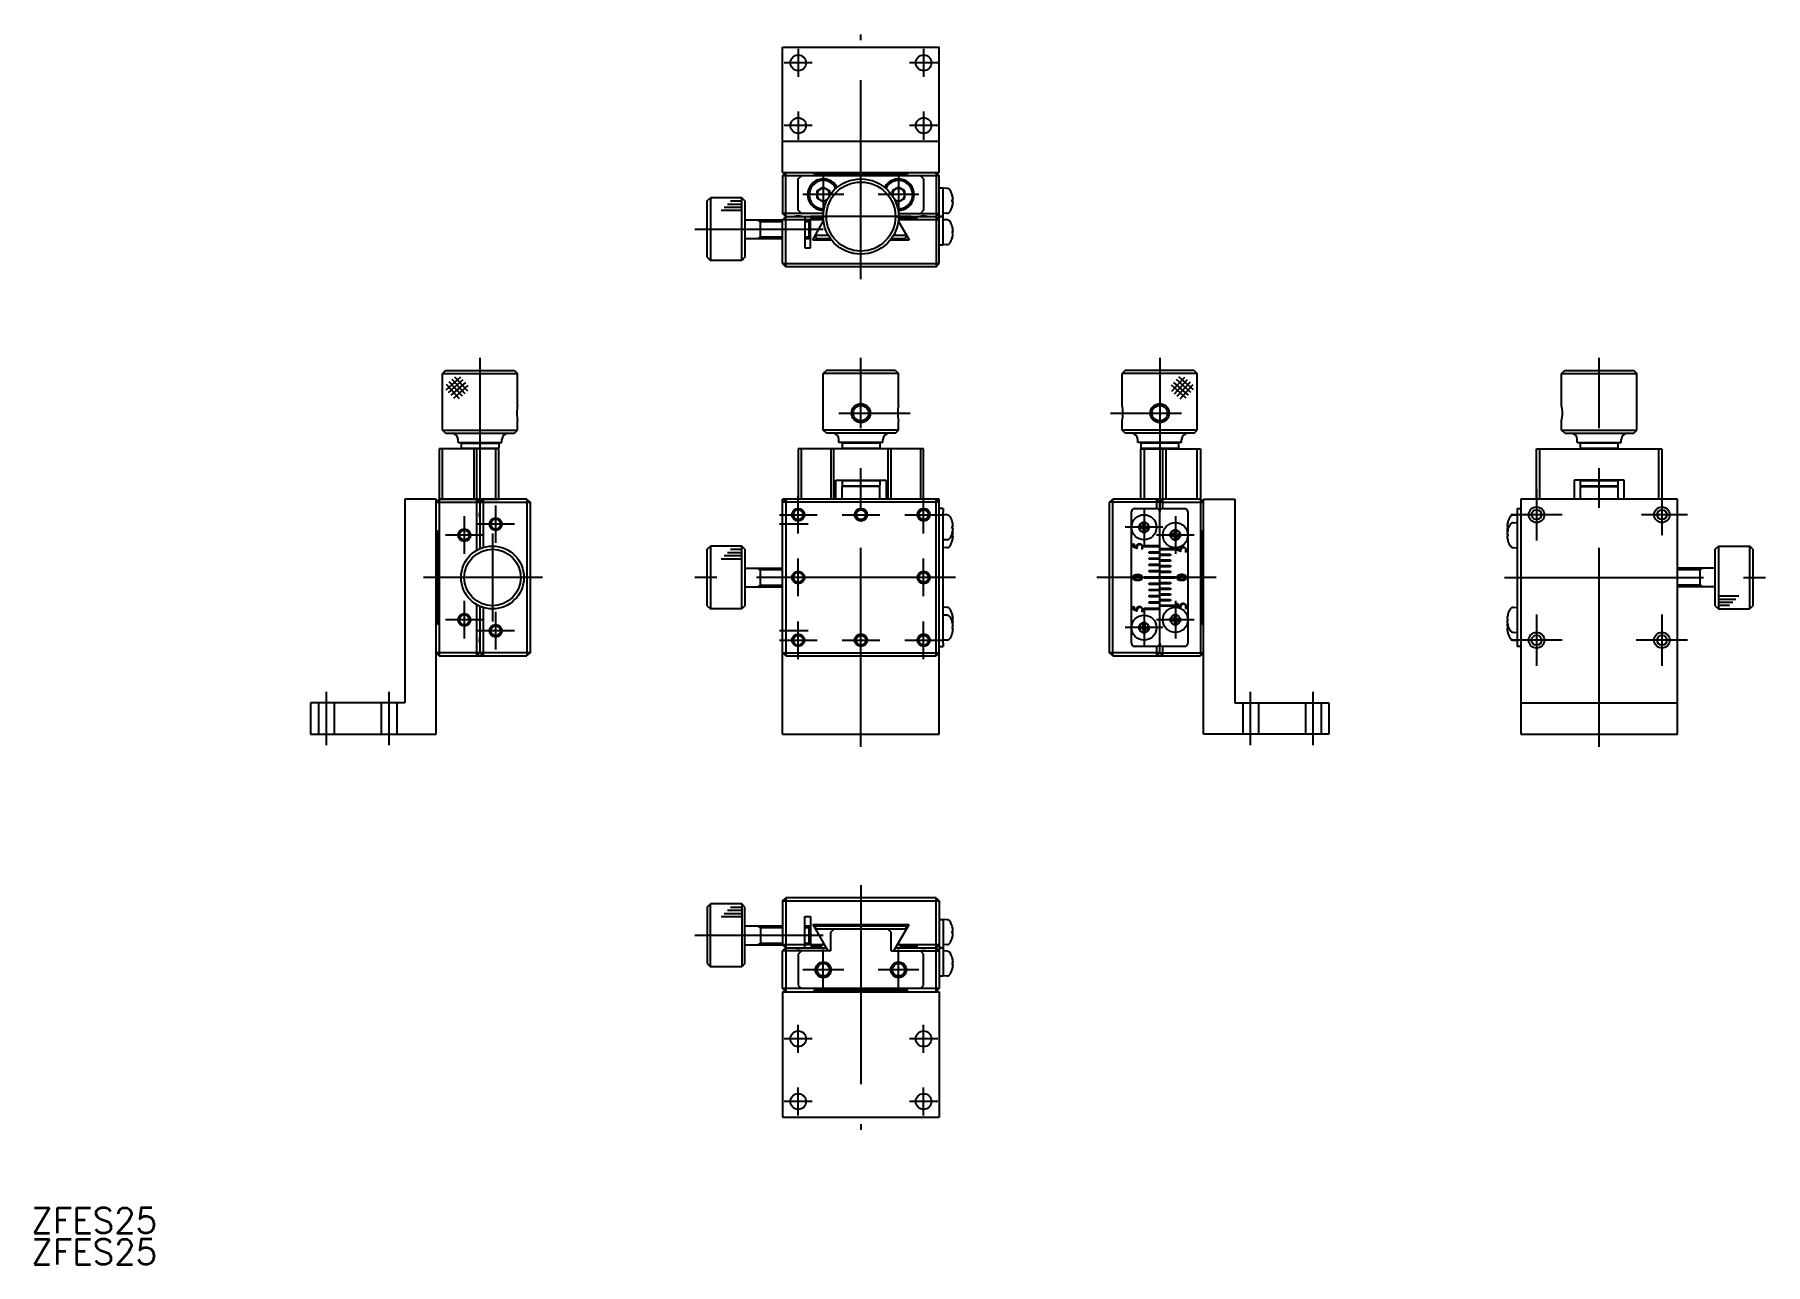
# Model space of a CAD drawing. Extents: x 1 to 277, y 0 to 196.
import ezdxf

# ---------------------------------------------------------------- set-up
doc = ezdxf.new("R2010")
doc.units = 0
doc.linetypes.add('CENTER', pattern=[50.8, 31.75, -6.35, 6.35, -6.35])
doc.linetypes.add('DASHED', pattern=[19.05, 12.7, -6.35])
doc.layers.get('0').update_dxf_attribs({"linetype": 'CONTINUOUS'})
doc.layers.add('CENTER', color=1, linetype='CENTER')
doc.styles.get("Standard").update_dxf_attribs({"font": 'txt.shx', "height": 3, "bigfont": 'bigfont.shx'})

# ---------------------------------------------------------------- blocks, each defined once
blk = doc.blocks.new('*U3')
at = {"color": 7, "linetype": 'CONTINUOUS'}
blk.add_text('ZFES25', height=4, dxfattribs=at).set_placement((0, 5))
blk = doc.blocks.new('*U4')
at = {"color": 7, "linetype": 'CONTINUOUS'}
blk.add_text('ZFES25', height=4, dxfattribs=at).set_placement((0, 0))

msp = doc.modelspace()

# ---------------------------------------------------------------- linework, layer by layer
at = {"color": 7, "linetype": 'CONTINUOUS'}
for p, q in [((119.8, 194.05), (144.8, 194.05)), ((119.8, 174.05), (119.8, 194.05)), ((144.8, 174.05), (144.8, 194.05)), ((119.8, 179.05), (144.8, 179.05)), ((119.8, 173.55), (120.3, 174.05)), ((119.8, 174.05), (144.8, 174.05)), ((120.3, 159.05), (120.3, 174.05)), ((124.8, 173.85), (124.8, 174.05)), ((139.8, 174.05), (139.8, 173.85)), ((144.3, 174.05), (144.8, 173.55)), ((144.3, 174.05), (144.3, 159.05)), ((144.8, 173.55), (119.8, 173.55)), ((119.8, 173.55), (119.8, 167.55)), ((122.3, 173.05), (122.8, 173.55)), ((122.3, 168.05), (122.3, 173.05)), ((139.8, 173.85), (124.8, 173.85)), ((125.3, 171.13), (126.3, 171.71)), ((126.3, 171.71), (127.3, 171.13)), ((138.3, 171.71), (137.3, 171.13)), ((139.3, 171.13), (138.3, 171.71)), ((141.8, 173.55), (142.3, 173.05)), ((142.3, 173.05), (142.3, 168.05)), ((144.8, 159.55), (144.8, 173.55)), ((145.4, 171.55), (144.8, 171.55)), ((145.4, 162.55), (145.4, 171.55)), ((146, 171.53), (145.4, 171.55)), ((107.8, 169.55), (108.3, 170.05)), ((107.8, 160.55), (107.8, 169.55)), ((108.3, 170.05), (108.3, 160.05)), ((113.3, 170.05), (108.3, 170.05)), ((113.3, 160.05), (113.3, 170.05)), ((113.8, 169.55), (113.3, 170.05)), ((113.8, 169.55), (113.8, 160.55)), ((125.3, 169.98), (125.3, 171.13)), ((126.3, 169.4), (125.3, 169.98)), ((126.95, 169.78), (126.3, 169.4)), ((127.3, 171.13), (127.3, 170.37)), ((137.3, 171.13), (137.3, 170.37)), ((137.64, 169.78), (138.3, 169.4)), ((138.3, 169.4), (139.3, 169.98)), ((139.3, 169.98), (139.3, 171.13)), ((146.86, 170.47), (146.86, 170.47)), ((146.86, 169.69), (146.98, 169.72)), ((146.86, 169.41), (146.86, 169.69)), ((146.86, 169.41), (146.98, 169.39)), ((146.86, 168.63), (146.86, 168.64)), ((113.8, 166.55), (119.8, 166.55)), ((116.26, 163.55), (116.26, 166.55)), ((120.3, 167.05), (119.8, 167.55)), ((126.32, 167.55), (119.8, 167.55)), ((120.3, 167.05), (119.8, 166.55)), ((123.99, 166.55), (119.8, 166.55)), ((119.8, 159.55), (119.8, 166.55)), ((120.3, 167.05), (126.74, 167.05)), ((122.8, 167.55), (122.3, 168.05)), ((123.36, 167.05), (123.36, 162.05)), ((124.26, 166.28), (123.99, 166.55)), ((123.99, 166.55), (123.99, 163.55)), ((124.26, 162.05), (124.26, 166.75)), ((124.26, 166.75), (126.07, 166.75)), ((126.18, 166.55), (124.26, 166.55)), ((124.61, 163.35), (126.34, 166.35)), ((126.32, 166.32), (126.07, 166.75)), ((137.85, 167.05), (144.3, 167.05)), ((138.26, 166.35), (139.99, 163.35)), ((138.28, 167.55), (144.8, 167.55)), ((138.53, 166.75), (138.28, 166.32)), ((144.8, 166.55), (138.41, 166.55)), ((138.53, 166.75), (141.24, 166.75)), ((141.24, 166.75), (141.24, 167.05)), ((141.24, 167.05), (144.3, 167.05)), ((142.3, 168.05), (141.8, 167.55)), ((144.8, 167.55), (144.3, 167.05)), ((144.8, 166.55), (144.3, 167.05)), ((144.8, 167.05), (145.4, 167.05)), ((145.4, 167.05), (144.8, 167.05)), ((146, 167.57), (145.4, 167.55)), ((146, 166.53), (145.4, 166.55)), ((113.8, 163.55), (119.8, 163.55)), ((123.36, 163.55), (123.99, 163.55)), ((124.26, 163.82), (123.99, 163.55)), ((124.61, 163.35), (127.57, 163.35)), ((124.97, 163.99), (125.22, 163.55)), ((127.1, 164.05), (125.01, 164.05)), ((125.22, 163.55), (127.42, 163.55)), ((137.02, 163.35), (139.99, 163.35)), ((137.17, 163.55), (139.37, 163.55)), ((139.59, 164.05), (137.49, 164.05)), ((139.37, 163.55), (139.62, 163.99)), ((146.86, 165.47), (146.86, 165.47)), ((146.86, 164.69), (146.98, 164.72)), ((146.86, 164.69), (146.86, 164.41)), ((146.86, 164.41), (146.98, 164.39)), ((146.86, 163.64), (146.86, 163.63)), ((107.8, 160.55), (108.3, 160.05)), ((113.8, 160.55), (113.3, 160.05)), ((123.36, 162.05), (124.26, 162.05)), ((144.8, 162.55), (145.4, 162.55)), ((146, 162.57), (145.4, 162.55)), ((113.3, 160.05), (108.3, 160.05)), ((119.8, 159.55), (120.3, 159.05)), ((119.8, 159.55), (144.8, 159.55)), ((144.3, 159.05), (120.3, 159.05)), ((144.3, 159.05), (144.8, 159.55)), ((66.04, 142.51), (65.54, 142.01)), ((65.54, 142.01), (77.54, 142.01)), ((65.54, 133.01), (65.54, 142.01)), ((66.04, 142.51), (77.04, 142.51)), ((77.04, 142.51), (77.54, 142.01)), ((77.54, 136.94), (77.54, 142.01)), ((126.8, 142.51), (126.3, 142.01)), ((138.3, 142.01), (126.3, 142.01)), ((126.3, 133.01), (126.3, 142.01)), ((137.8, 142.51), (126.8, 142.51)), ((137.8, 142.51), (138.3, 142.01)), ((138.3, 136.94), (138.3, 142.01)), ((174.45, 142.51), (173.95, 142.01)), ((185.95, 142.01), (173.95, 142.01)), ((173.95, 136.94), (173.95, 142.01)), ((185.45, 142.51), (174.45, 142.51)), ((185.45, 142.51), (185.95, 142.01)), ((185.95, 133.01), (185.95, 142.01)), ((244.55, 142.51), (244.05, 142.01)), ((244.05, 142.01), (256.05, 142.01)), ((244.05, 136.94), (244.05, 142.01)), ((244.55, 142.51), (255.55, 142.51)), ((255.55, 142.51), (256.05, 142.01)), ((256.05, 133.01), (256.05, 142.01)), ((65.54, 133.01), (77.54, 133.01)), ((66.04, 132.51), (65.54, 133.01)), ((66.04, 132.51), (77.04, 132.51)), ((77.04, 132.51), (77.54, 133.01)), ((77.54, 133.01), (77.54, 134.48)), ((138.3, 133.01), (126.3, 133.01)), ((126.8, 132.51), (126.3, 133.01)), ((137.8, 132.51), (126.8, 132.51)), ((137.8, 132.51), (138.3, 133.01)), ((138.3, 133.01), (138.3, 134.48)), ((173.95, 133.01), (173.95, 134.48)), ((185.95, 133.01), (173.95, 133.01)), ((174.45, 132.51), (173.95, 133.01)), ((185.45, 132.51), (174.45, 132.51)), ((185.45, 132.51), (185.95, 133.01)), ((244.05, 133.01), (244.05, 134.48)), ((244.05, 133.01), (256.05, 133.01)), ((244.55, 132.51), (244.05, 133.01)), ((244.55, 132.51), (255.55, 132.51)), ((255.55, 132.51), (256.05, 133.01)), ((65.04, 130.01), (65.04, 122.01)), ((74.54, 130.01), (65.04, 130.01)), ((65.54, 122.01), (65.54, 130.01)), ((68.04, 131.01), (68.04, 131.51)), ((68.04, 131.01), (75.04, 131.01)), ((68.64, 131.01), (68.54, 130.91)), ((68.54, 130.91), (68.54, 130.11)), ((68.54, 130.91), (74.54, 130.91)), ((68.54, 130.11), (74.54, 130.11)), ((68.64, 130.01), (68.54, 130.11)), ((70.54, 130.01), (70.54, 122.01)), ((71.04, 122.01), (71.04, 130.01)), ((74.04, 130.01), (74.04, 122.01)), ((74.44, 131.01), (74.54, 130.91)), ((74.44, 130.01), (74.54, 130.11)), ((74.54, 130.91), (74.54, 130.11)), ((74.54, 122.01), (74.54, 130.01)), ((75.04, 131.01), (75.04, 131.51)), ((142.3, 130.01), (122.3, 130.01)), ((122.3, 130.01), (122.3, 122.01)), ((122.8, 122.01), (122.8, 130.01)), ((127.5, 130.01), (127.5, 122.01)), ((128, 122.01), (128, 130.01)), ((128.8, 131.01), (128.8, 131.51)), ((135.8, 131.01), (128.8, 131.01)), ((129.4, 131.01), (129.3, 130.91)), ((135.3, 130.91), (129.3, 130.91)), ((129.3, 130.91), (129.3, 130.11)), ((129.3, 130.11), (135.3, 130.11)), ((129.4, 130.01), (129.3, 130.11)), ((135.2, 131.01), (135.3, 130.91)), ((135.2, 130.01), (135.3, 130.11)), ((135.3, 130.91), (135.3, 130.11)), ((135.8, 131.01), (135.8, 131.51)), ((136.6, 130.01), (136.6, 122.01)), ((137.1, 122.01), (137.1, 130.01)), ((141.8, 130.01), (141.8, 122.01)), ((142.3, 122.01), (142.3, 130.01)), ((176.45, 131.01), (176.45, 131.51)), ((183.45, 131.01), (176.45, 131.01)), ((177.05, 131.01), (176.95, 130.91)), ((182.95, 130.91), (176.95, 130.91)), ((176.95, 130.91), (176.95, 130.11)), ((176.95, 130.11), (182.95, 130.11)), ((177.05, 130.01), (176.95, 130.11)), ((176.95, 122.01), (176.95, 130.01)), ((176.95, 130.01), (186.45, 130.01)), ((177.45, 130.01), (177.45, 122.01)), ((180.45, 122.01), (180.45, 130.01)), ((180.95, 130.01), (180.95, 122.01)), ((182.85, 131.01), (182.95, 130.91)), ((182.85, 130.01), (182.95, 130.11)), ((182.95, 130.91), (182.95, 130.11)), ((183.45, 131.01), (183.45, 131.51)), ((185.95, 122.01), (185.95, 130.01)), ((186.45, 130.01), (186.45, 122.01)), ((240.05, 130.01), (260.05, 130.01)), ((240.05, 122.01), (240.05, 130.01)), ((240.55, 130.01), (240.55, 122.01)), ((246.55, 131.01), (246.55, 131.51)), ((246.55, 131.01), (253.55, 131.01)), ((247.15, 131.01), (247.05, 130.91)), ((253.05, 130.91), (247.05, 130.91)), ((247.05, 130.11), (247.05, 130.91)), ((247.05, 130.11), (253.05, 130.11)), ((247.15, 130.01), (247.05, 130.11)), ((252.95, 131.01), (253.05, 130.91)), ((252.95, 130.01), (253.05, 130.11)), ((253.05, 130.11), (253.05, 130.91)), ((253.55, 131.01), (253.55, 131.51)), ((259.55, 122.01), (259.55, 130.01)), ((260.05, 130.01), (260.05, 122.01)), ((128.3, 122.01), (128.3, 125.01)), ((128.3, 125.01), (136.3, 125.01)), ((129.4, 125.01), (129.3, 124.91)), ((135.3, 124.91), (129.3, 124.91)), ((129.3, 124.91), (129.3, 124.11)), ((135.2, 125.01), (135.3, 124.91)), ((135.3, 124.91), (135.3, 124.11)), ((136.3, 125.01), (136.3, 122.01)), ((254.05, 125.01), (246.05, 125.01)), ((246.05, 125.01), (246.05, 122.01)), ((247.15, 125.01), (247.05, 124.91)), ((253.05, 124.91), (247.05, 124.91)), ((247.05, 124.11), (247.05, 124.91)), ((252.95, 125.01), (253.05, 124.91)), ((253.05, 124.11), (253.05, 124.91)), ((254.05, 122.01), (254.05, 125.01)), ((64.54, 122.01), (59.54, 122.01)), ((59.54, 122.01), (59.54, 89.51)), ((64.54, 121.51), (65.04, 122.01)), ((64.54, 84.51), (64.54, 122.01)), ((64.54, 121.51), (79.54, 121.51)), ((65.04, 122.01), (65.04, 97.01)), ((72.04, 122.01), (65.04, 122.01)), ((65.04, 122.01), (74.54, 122.01)), ((71.04, 113.84), (71.04, 122.01)), ((71.04, 122.01), (71.54, 121.51)), ((71.54, 121.51), (72.04, 122.01)), ((71.54, 121.51), (71.54, 114.09)), ((79.04, 122.01), (72.04, 122.01)), ((72.04, 122.01), (72.04, 114.28)), ((79.04, 122.01), (79.54, 121.51)), ((79.04, 122.01), (79.04, 97.01)), ((79.54, 121.51), (79.54, 97.51)), ((119.8, 84.51), (119.8, 122.01)), ((144.8, 122.01), (119.8, 122.01)), ((119.8, 121.51), (120.3, 122.01)), ((144.8, 121.51), (119.8, 121.51)), ((120.3, 122.01), (120.3, 97.01)), ((129.3, 124.11), (135.3, 124.11)), ((129.4, 124.01), (129.3, 124.11)), ((135.3, 124.01), (129.3, 124.01)), ((129.3, 122.01), (129.3, 124.01)), ((135.2, 124.01), (135.3, 124.11)), ((135.3, 122.01), (135.3, 124.01)), ((144.3, 97.01), (144.3, 122.01)), ((144.3, 122.01), (144.8, 121.51)), ((144.8, 84.51), (144.8, 122.01)), ((171.95, 121.51), (172.45, 122.01)), ((179.95, 121.51), (171.95, 121.51)), ((171.95, 97.51), (171.95, 121.51)), ((172.45, 97.01), (172.45, 122.01)), ((186.45, 122.01), (172.45, 122.01)), ((179.45, 122.01), (179.95, 121.51)), ((179.45, 122.01), (179.45, 120.51)), ((179.95, 121.51), (180.45, 122.01)), ((179.95, 97.51), (179.95, 121.51)), ((179.95, 121.51), (186.95, 121.51)), ((180.45, 120.51), (180.45, 122.01)), ((186.45, 122.01), (186.45, 97.01)), ((186.45, 122.01), (186.95, 121.51)), ((186.95, 122.01), (191.95, 122.01)), ((186.95, 84.51), (186.95, 122.01)), ((191.95, 122.01), (191.95, 89.51)), ((262.55, 122.01), (237.55, 122.01)), ((237.55, 122.01), (237.55, 84.51)), ((247.05, 124.11), (253.05, 124.11)), ((247.15, 124.01), (247.05, 124.11)), ((247.05, 124.01), (253.05, 124.01)), ((247.05, 122.01), (247.05, 124.01)), ((252.95, 124.01), (253.05, 124.11)), ((253.05, 122.01), (253.05, 124.01)), ((262.55, 84.51), (262.55, 122.01)), ((145.4, 120.51), (144.8, 120.51)), ((145.4, 120.51), (145.4, 120.01)), ((145.4, 99.01), (145.4, 120.01)), ((146, 119.49), (145.4, 119.51)), ((175.45, 99.01), (175.45, 120.01)), ((175.95, 120.51), (179.45, 120.51)), ((180.45, 120.51), (183.95, 120.51)), ((184.45, 120.01), (184.45, 99.01)), ((236.35, 119.49), (236.95, 119.51)), ((236.95, 120.51), (236.95, 98.51)), ((236.95, 120.51), (237.55, 120.51)), ((64.54, 117.01), (64.74, 117.01)), ((64.74, 117.01), (64.74, 102.01)), ((146.86, 118.43), (146.86, 118.43)), ((146.86, 117.65), (146.98, 117.67)), ((146.86, 117.37), (146.86, 117.65)), ((146.86, 117.37), (146.98, 117.35)), ((146.86, 116.59), (146.86, 116.59)), ((146.86, 116.4), (146.98, 116.42)), ((146.86, 116.12), (146.86, 116.4)), ((146.86, 116.12), (146.98, 116.1)), ((177.16, 117.67), (176.52, 117.65)), ((176.52, 117.65), (176.53, 117.65)), ((176.53, 117.37), (176.52, 117.37)), ((177.16, 117.35), (176.52, 117.37)), ((176.53, 117.65), (176.54, 117.65)), ((176.54, 117.37), (176.53, 117.37)), ((176.54, 117.65), (176.56, 117.65)), ((176.56, 117.37), (176.54, 117.37)), ((176.56, 117.65), (176.56, 117.65)), ((176.56, 117.65), (176.57, 117.65)), ((176.57, 117.37), (176.56, 117.37)), ((176.56, 117.37), (176.56, 117.37)), ((176.57, 117.65), (176.57, 117.65)), ((176.57, 117.65), (176.58, 117.65)), ((176.58, 117.37), (176.57, 117.37)), ((176.57, 117.37), (176.57, 117.37)), ((176.58, 117.65), (176.58, 117.65)), ((176.58, 117.65), (176.59, 117.65)), ((176.59, 117.37), (176.58, 117.37)), ((176.58, 117.37), (176.58, 117.37)), ((176.59, 117.65), (176.59, 117.65)), ((176.59, 117.65), (176.59, 117.65)), ((176.59, 117.65), (176.6, 117.65)), ((176.6, 117.37), (176.59, 117.37)), ((176.59, 117.37), (176.59, 117.37)), ((176.59, 117.37), (176.59, 117.37)), ((176.98, 117.59), (176.6, 117.65)), ((176.6, 117.37), (176.98, 117.43)), ((177.16, 117.58), (176.98, 117.59)), ((176.98, 117.43), (177.16, 117.44)), ((177.17, 117.67), (177.16, 117.67)), ((177.16, 117.35), (177.17, 117.35)), ((177.19, 117.68), (177.17, 117.67)), ((177.17, 117.35), (177.18, 117.34)), ((177.18, 117.34), (177.2, 117.34)), ((177.2, 117.68), (177.19, 117.68)), ((177.21, 117.68), (177.2, 117.68)), ((177.2, 117.34), (177.21, 117.34)), ((177.22, 117.69), (177.21, 117.68)), ((177.21, 117.34), (177.22, 117.33)), ((177.23, 117.7), (177.22, 117.69)), ((177.22, 117.33), (177.23, 117.33)), ((177.24, 117.7), (177.23, 117.7)), ((177.23, 117.33), (177.24, 117.32)), ((177.25, 117.71), (177.24, 117.7)), ((177.24, 117.32), (177.25, 117.31)), ((177.26, 117.72), (177.25, 117.71)), ((177.25, 117.31), (177.26, 117.3)), ((177.27, 117.74), (177.26, 117.73)), ((177.26, 117.73), (177.26, 117.72)), ((177.26, 117.3), (177.26, 117.29)), ((177.26, 117.29), (177.27, 117.28)), ((177.28, 117.75), (177.27, 117.74)), ((177.27, 117.28), (177.28, 117.27)), ((177.29, 117.79), (177.28, 117.78)), ((177.28, 117.78), (177.28, 117.76)), ((177.28, 117.76), (177.28, 117.75)), ((177.28, 117.27), (177.28, 117.26)), ((177.28, 117.26), (177.28, 117.25)), ((177.28, 117.25), (177.29, 117.23)), ((177.29, 117.8), (177.31, 118.44)), ((177.29, 117.8), (177.29, 117.79)), ((177.29, 117.23), (177.29, 117.22)), ((177.29, 117.22), (177.31, 116.58)), ((177.31, 118.43), (177.31, 118.44)), ((177.31, 118.42), (177.31, 118.43)), ((177.31, 118.4), (177.31, 118.42)), ((177.31, 118.39), (177.31, 118.4)), ((177.31, 118.4), (177.31, 118.4)), ((177.31, 118.38), (177.31, 118.39)), ((177.31, 118.39), (177.31, 118.39)), ((177.31, 118.37), (177.31, 118.38)), ((177.31, 118.38), (177.31, 118.38)), ((177.31, 118.36), (177.31, 118.37)), ((177.31, 118.37), (177.31, 118.37)), ((177.31, 118.37), (177.31, 118.37)), ((177.31, 118.36), (177.37, 117.98)), ((177.37, 117.04), (177.31, 116.66)), ((177.31, 116.65), (177.31, 116.66)), ((177.31, 116.64), (177.31, 116.65)), ((177.31, 116.65), (177.31, 116.65)), ((177.31, 116.65), (177.31, 116.65)), ((177.31, 116.63), (177.31, 116.64)), ((177.31, 116.64), (177.31, 116.64)), ((177.31, 116.64), (177.31, 116.64)), ((177.31, 116.62), (177.31, 116.63)), ((177.31, 116.61), (177.31, 116.62)), ((177.31, 116.62), (177.31, 116.62)), ((177.31, 116.6), (177.31, 116.61)), ((177.31, 116.58), (177.31, 116.6)), ((177.37, 117.98), (177.38, 117.8)), ((177.38, 117.22), (177.37, 117.04)), ((177.52, 117.8), (177.53, 117.98)), ((177.53, 117.04), (177.52, 117.22)), ((177.53, 117.98), (177.59, 118.36)), ((177.59, 116.66), (177.53, 117.04)), ((177.59, 118.44), (177.59, 118.43)), ((177.61, 117.8), (177.59, 118.44)), ((177.59, 118.43), (177.59, 118.42)), ((177.59, 118.42), (177.59, 118.4)), ((177.59, 118.4), (177.59, 118.4)), ((177.59, 118.4), (177.59, 118.39)), ((177.59, 118.39), (177.59, 118.39)), ((177.59, 118.39), (177.59, 118.38)), ((177.59, 118.38), (177.59, 118.38)), ((177.59, 118.38), (177.59, 118.37)), ((177.59, 118.37), (177.59, 118.37)), ((177.59, 118.37), (177.59, 118.37)), ((177.59, 118.37), (177.59, 118.36)), ((177.61, 117.22), (177.59, 116.58)), ((177.59, 116.66), (177.59, 116.65)), ((177.59, 116.65), (177.59, 116.65)), ((177.59, 116.65), (177.59, 116.65)), ((177.59, 116.65), (177.59, 116.64)), ((177.59, 116.64), (177.59, 116.64)), ((177.59, 116.64), (177.59, 116.64)), ((177.59, 116.64), (177.59, 116.63)), ((177.59, 116.63), (177.59, 116.62)), ((177.59, 116.62), (177.59, 116.62)), ((177.59, 116.62), (177.59, 116.61)), ((177.59, 116.61), (177.59, 116.6)), ((177.59, 116.6), (177.59, 116.58)), ((177.61, 117.79), (177.61, 117.8)), ((177.62, 117.78), (177.61, 117.79)), ((177.61, 117.23), (177.62, 117.25)), ((177.61, 117.22), (177.61, 117.23)), ((177.62, 117.76), (177.62, 117.78)), ((177.62, 117.75), (177.62, 117.76)), ((177.63, 117.74), (177.62, 117.75)), ((177.62, 117.27), (177.63, 117.28)), ((177.62, 117.26), (177.62, 117.27)), ((177.62, 117.25), (177.62, 117.26)), ((177.64, 117.73), (177.63, 117.74)), ((177.63, 117.28), (177.64, 117.29)), ((177.64, 117.72), (177.64, 117.73)), ((177.65, 117.71), (177.64, 117.72)), ((177.64, 117.3), (177.65, 117.31)), ((177.64, 117.29), (177.64, 117.3)), ((177.66, 117.7), (177.65, 117.71)), ((177.65, 117.31), (177.66, 117.32)), ((177.67, 117.7), (177.66, 117.7)), ((177.66, 117.32), (177.67, 117.33)), ((177.68, 117.69), (177.67, 117.7)), ((177.67, 117.33), (177.68, 117.33)), ((177.69, 117.68), (177.68, 117.69)), ((177.68, 117.33), (177.69, 117.34)), ((177.7, 117.68), (177.69, 117.68)), ((177.69, 117.34), (177.7, 117.34)), ((177.72, 117.68), (177.7, 117.68)), ((177.7, 117.34), (177.71, 117.34)), ((177.71, 117.34), (177.73, 117.35)), ((177.73, 117.67), (177.72, 117.68)), ((177.74, 117.67), (177.73, 117.67)), ((177.73, 117.35), (177.74, 117.35)), ((177.74, 117.67), (178.38, 117.65)), ((177.92, 117.59), (177.74, 117.58)), ((177.74, 117.44), (177.92, 117.43)), ((177.74, 117.35), (178.38, 117.37)), ((178.3, 117.65), (177.92, 117.59)), ((177.92, 117.43), (178.3, 117.37)), ((178.3, 117.65), (178.31, 117.65)), ((178.31, 117.37), (178.3, 117.37)), ((178.31, 117.65), (178.31, 117.65)), ((178.31, 117.65), (178.31, 117.65)), ((178.31, 117.65), (178.32, 117.65)), ((178.32, 117.37), (178.31, 117.37)), ((178.31, 117.37), (178.31, 117.37)), ((178.31, 117.37), (178.31, 117.37)), ((178.32, 117.65), (178.32, 117.65)), ((178.32, 117.65), (178.33, 117.65)), ((178.33, 117.37), (178.32, 117.37)), ((178.32, 117.37), (178.32, 117.37)), ((178.33, 117.65), (178.33, 117.65)), ((178.33, 117.65), (178.34, 117.65)), ((178.34, 117.37), (178.33, 117.37)), ((178.33, 117.37), (178.33, 117.37)), ((178.34, 117.65), (178.34, 117.65)), ((178.34, 117.65), (178.36, 117.65)), ((178.36, 117.37), (178.34, 117.37)), ((178.34, 117.37), (178.34, 117.37)), ((178.36, 117.65), (178.37, 117.65)), ((178.37, 117.37), (178.36, 117.37)), ((178.37, 117.65), (178.38, 117.65)), ((178.38, 117.37), (178.37, 117.37)), ((182.16, 116.42), (181.52, 116.4)), ((181.52, 116.4), (181.53, 116.4)), ((181.53, 116.12), (181.52, 116.12)), ((182.16, 116.1), (181.52, 116.12)), ((181.53, 116.4), (181.54, 116.4)), ((181.54, 116.12), (181.53, 116.12)), ((181.54, 116.4), (181.56, 116.4)), ((181.56, 116.12), (181.54, 116.12)), ((181.56, 116.4), (181.56, 116.4)), ((181.56, 116.4), (181.57, 116.4)), ((181.57, 116.12), (181.56, 116.12)), ((181.56, 116.12), (181.56, 116.12)), ((181.57, 116.4), (181.57, 116.4)), ((181.57, 116.4), (181.58, 116.4)), ((181.58, 116.12), (181.57, 116.12)), ((181.57, 116.12), (181.57, 116.12)), ((181.58, 116.4), (181.58, 116.4)), ((181.58, 116.4), (181.59, 116.4)), ((181.59, 116.12), (181.58, 116.12)), ((181.58, 116.12), (181.58, 116.12)), ((181.59, 116.4), (181.59, 116.4)), ((181.59, 116.4), (181.59, 116.4)), ((181.59, 116.4), (181.6, 116.4)), ((181.6, 116.12), (181.59, 116.12)), ((181.59, 116.12), (181.59, 116.12)), ((181.59, 116.12), (181.59, 116.12)), ((181.98, 116.34), (181.6, 116.4)), ((181.6, 116.12), (181.98, 116.18)), ((182.16, 116.33), (181.98, 116.34)), ((181.98, 116.18), (182.16, 116.19)), ((182.17, 116.42), (182.16, 116.42)), ((182.16, 116.1), (182.17, 116.1)), ((182.19, 116.43), (182.17, 116.42)), ((182.17, 116.1), (182.18, 116.09)), ((182.18, 116.09), (182.2, 116.09)), ((182.2, 116.43), (182.19, 116.43)), ((182.21, 116.43), (182.2, 116.43)), ((182.2, 116.09), (182.21, 116.09)), ((182.22, 116.44), (182.21, 116.43)), ((182.21, 116.09), (182.22, 116.08)), ((182.23, 116.45), (182.22, 116.44)), ((182.22, 116.08), (182.23, 116.08)), ((182.24, 116.45), (182.23, 116.45)), ((182.23, 116.08), (182.24, 116.07)), ((182.25, 116.46), (182.24, 116.45)), ((182.24, 116.07), (182.25, 116.06)), ((182.26, 116.47), (182.25, 116.46)), ((182.25, 116.06), (182.26, 116.05)), ((182.27, 116.49), (182.26, 116.48)), ((182.26, 116.48), (182.26, 116.47)), ((182.26, 116.05), (182.26, 116.04)), ((182.26, 116.04), (182.27, 116.03)), ((182.28, 116.5), (182.27, 116.49)), ((182.27, 116.03), (182.28, 116.02)), ((182.29, 116.54), (182.28, 116.53)), ((182.28, 116.53), (182.28, 116.51)), ((182.28, 116.51), (182.28, 116.5)), ((182.28, 116.02), (182.28, 116.01)), ((182.28, 116.01), (182.28, 116)), ((182.28, 116), (182.29, 115.98)), ((182.29, 116.55), (182.31, 117.19)), ((182.29, 116.55), (182.29, 116.54)), ((182.29, 115.98), (182.29, 115.97)), ((182.29, 115.97), (182.31, 115.33)), ((182.31, 117.18), (182.31, 117.19)), ((182.31, 117.17), (182.31, 117.18)), ((182.31, 117.15), (182.31, 117.17)), ((182.31, 117.14), (182.31, 117.15)), ((182.31, 117.15), (182.31, 117.15)), ((182.31, 117.13), (182.31, 117.14)), ((182.31, 117.14), (182.31, 117.14)), ((182.31, 117.12), (182.31, 117.13)), ((182.31, 117.13), (182.31, 117.13)), ((182.31, 117.11), (182.31, 117.12)), ((182.31, 117.12), (182.31, 117.12)), ((182.31, 117.12), (182.31, 117.12)), ((182.31, 117.11), (182.37, 116.73)), ((182.37, 116.73), (182.38, 116.55)), ((182.38, 115.97), (182.37, 115.79)), ((182.52, 116.55), (182.53, 116.73)), ((182.53, 115.79), (182.52, 115.97)), ((182.53, 116.73), (182.59, 117.11)), ((182.59, 117.19), (182.59, 117.18)), ((182.61, 116.55), (182.59, 117.19)), ((182.59, 117.18), (182.59, 117.17)), ((182.59, 117.17), (182.59, 117.15)), ((182.59, 117.15), (182.59, 117.15)), ((182.59, 117.15), (182.59, 117.14)), ((182.59, 117.14), (182.59, 117.14)), ((182.59, 117.14), (182.59, 117.13)), ((182.59, 117.13), (182.59, 117.13)), ((182.59, 117.13), (182.59, 117.12)), ((182.59, 117.12), (182.59, 117.12)), ((182.59, 117.12), (182.59, 117.12)), ((182.59, 117.12), (182.59, 117.11)), ((182.61, 115.97), (182.59, 115.33)), ((182.61, 116.54), (182.61, 116.55)), ((182.62, 116.53), (182.61, 116.54)), ((182.61, 115.98), (182.62, 116)), ((182.61, 115.97), (182.61, 115.98)), ((182.62, 116.51), (182.62, 116.53)), ((182.62, 116.5), (182.62, 116.51)), ((182.63, 116.49), (182.62, 116.5)), ((182.62, 116.02), (182.63, 116.03)), ((182.62, 116.01), (182.62, 116.02)), ((182.62, 116), (182.62, 116.01)), ((182.64, 116.48), (182.63, 116.49)), ((182.63, 116.03), (182.64, 116.04)), ((182.64, 116.47), (182.64, 116.48)), ((182.65, 116.46), (182.64, 116.47)), ((182.64, 116.05), (182.65, 116.06)), ((182.64, 116.04), (182.64, 116.05)), ((182.66, 116.45), (182.65, 116.46)), ((182.65, 116.06), (182.66, 116.07)), ((182.67, 116.45), (182.66, 116.45)), ((182.66, 116.07), (182.67, 116.08)), ((182.68, 116.44), (182.67, 116.45)), ((182.67, 116.08), (182.68, 116.08)), ((182.69, 116.43), (182.68, 116.44)), ((182.68, 116.08), (182.69, 116.09)), ((182.7, 116.43), (182.69, 116.43)), ((182.69, 116.09), (182.7, 116.09)), ((182.72, 116.43), (182.7, 116.43)), ((182.7, 116.09), (182.71, 116.09)), ((182.71, 116.09), (182.73, 116.1)), ((182.73, 116.42), (182.72, 116.43)), ((182.74, 116.42), (182.73, 116.42)), ((182.73, 116.1), (182.74, 116.1)), ((182.74, 116.42), (183.38, 116.4)), ((182.92, 116.34), (182.74, 116.33)), ((182.74, 116.19), (182.92, 116.18)), ((182.74, 116.1), (183.38, 116.12)), ((183.3, 116.4), (182.92, 116.34)), ((182.92, 116.18), (183.3, 116.12)), ((183.3, 116.4), (183.31, 116.4)), ((183.31, 116.12), (183.3, 116.12)), ((183.31, 116.4), (183.31, 116.4)), ((183.31, 116.4), (183.31, 116.4)), ((183.31, 116.4), (183.32, 116.4)), ((183.32, 116.12), (183.31, 116.12)), ((183.31, 116.12), (183.31, 116.12)), ((183.31, 116.12), (183.31, 116.12)), ((183.32, 116.4), (183.32, 116.4)), ((183.32, 116.4), (183.33, 116.4)), ((183.33, 116.12), (183.32, 116.12)), ((183.32, 116.12), (183.32, 116.12)), ((183.33, 116.4), (183.33, 116.4)), ((183.33, 116.4), (183.34, 116.4)), ((183.34, 116.12), (183.33, 116.12)), ((183.33, 116.12), (183.33, 116.12)), ((183.34, 116.4), (183.34, 116.4)), ((183.34, 116.4), (183.36, 116.4)), ((183.36, 116.12), (183.34, 116.12)), ((183.34, 116.12), (183.34, 116.12)), ((183.36, 116.4), (183.37, 116.4)), ((183.37, 116.12), (183.36, 116.12)), ((183.37, 116.4), (183.38, 116.4)), ((183.38, 116.12), (183.37, 116.12)), ((186.75, 117.01), (186.95, 117.01)), ((186.75, 102.01), (186.75, 117.01)), ((235.49, 117.65), (235.37, 117.67)), ((235.49, 117.37), (235.37, 117.35)), ((235.49, 116.4), (235.37, 116.42)), ((235.49, 116.12), (235.37, 116.1)), ((235.49, 118.43), (235.49, 118.43)), ((235.49, 117.65), (235.49, 117.37)), ((235.49, 117.18), (235.49, 117.18)), ((235.49, 116.4), (235.49, 116.12)), ((236.35, 118.24), (236.95, 118.26)), ((107.8, 114.01), (108.3, 114.51)), ((107.8, 105.01), (107.8, 114.01)), ((108.3, 114.51), (108.3, 104.51)), ((113.3, 114.51), (108.3, 114.51)), ((113.3, 104.51), (113.3, 114.51)), ((113.8, 114.01), (113.3, 114.51)), ((113.8, 114.01), (113.8, 105.01)), ((146, 115.53), (145.4, 115.51)), ((146, 114.28), (145.4, 114.26)), ((146.86, 115.34), (146.86, 115.34)), ((175.69, 114.83), (175.69, 114.88)), ((175.69, 114.88), (175.85, 114.81)), ((175.75, 114.36), (175.75, 114.73)), ((176.29, 114.15), (175.75, 114.36)), ((175.87, 114.78), (175.87, 114.41)), ((175.87, 114.41), (176.13, 114.3)), ((177.45, 114.41), (177.45, 114.61)), ((177.45, 114.61), (179.95, 114.61)), ((179.95, 114.41), (177.45, 114.41)), ((178.25, 113.41), (178.25, 113.61)), ((178.25, 113.61), (179.95, 113.61)), ((179.95, 113.41), (178.25, 113.41)), ((179.95, 114.11), (182.45, 114.11)), ((182.45, 113.91), (179.95, 113.91)), ((179.95, 113.21), (181.65, 113.21)), ((181.65, 113.21), (181.65, 113.01)), ((182.37, 115.79), (182.31, 115.41)), ((182.31, 115.4), (182.31, 115.41)), ((182.31, 115.39), (182.31, 115.4)), ((182.31, 115.4), (182.31, 115.4)), ((182.31, 115.4), (182.31, 115.4)), ((182.31, 115.38), (182.31, 115.39)), ((182.31, 115.39), (182.31, 115.39)), ((182.31, 115.39), (182.31, 115.39)), ((182.31, 115.37), (182.31, 115.38)), ((182.31, 115.36), (182.31, 115.37)), ((182.31, 115.37), (182.31, 115.37)), ((182.31, 115.35), (182.31, 115.36)), ((182.31, 115.33), (182.31, 115.35)), ((182.45, 114.11), (182.45, 113.91)), ((182.59, 115.41), (182.53, 115.79)), ((182.59, 115.41), (182.59, 115.4)), ((182.59, 115.4), (182.59, 115.4)), ((182.59, 115.4), (182.59, 115.4)), ((182.59, 115.4), (182.59, 115.39)), ((182.59, 115.39), (182.59, 115.39)), ((182.59, 115.39), (182.59, 115.39)), ((182.59, 115.39), (182.59, 115.38)), ((182.59, 115.38), (182.59, 115.37)), ((182.59, 115.37), (182.59, 115.37)), ((182.59, 115.37), (182.59, 115.36)), ((182.59, 115.36), (182.59, 115.35)), ((182.59, 115.35), (182.59, 115.33)), ((182.71, 113.86), (182.71, 114.23)), ((183.25, 113.65), (182.71, 113.86)), ((182.83, 114.28), (182.83, 113.91)), ((182.83, 113.91), (183.09, 113.8)), ((235.49, 115.34), (235.49, 115.34)), ((236.35, 114.28), (236.95, 114.26)), ((268.55, 114.01), (269.05, 114.51)), ((268.55, 105.01), (268.55, 114.01)), ((269.05, 114.51), (269.05, 104.51)), ((269.05, 114.51), (274.05, 114.51)), ((274.05, 104.51), (274.05, 114.51)), ((274.55, 114.01), (274.05, 114.51)), ((274.55, 114.01), (274.55, 105.01)), ((113.8, 111.01), (119.8, 111.01)), ((116.26, 108.01), (116.26, 111.01)), ((178.25, 112.41), (178.25, 112.61)), ((178.25, 112.61), (179.95, 112.61)), ((179.95, 112.41), (178.25, 112.41)), ((178.25, 111.41), (178.25, 111.61)), ((178.25, 111.61), (179.95, 111.61)), ((179.95, 111.41), (178.25, 111.41)), ((178.25, 110.41), (178.25, 110.61)), ((178.25, 110.61), (179.95, 110.61)), ((181.65, 113.01), (179.95, 113.01)), ((179.95, 112.31), (181.65, 112.31)), ((181.65, 112.11), (179.95, 112.11)), ((179.95, 111.41), (181.65, 111.41)), ((181.65, 111.21), (179.95, 111.21)), ((179.95, 110.51), (181.65, 110.51)), ((181.65, 112.31), (181.65, 112.11)), ((181.65, 111.41), (181.65, 111.21)), ((181.65, 110.51), (181.65, 110.31)), ((268.55, 111.01), (262.55, 111.01)), ((266.09, 111.01), (266.09, 108.01)), ((113.8, 108.01), (119.8, 108.01)), ((177.45, 109.41), (177.45, 109.61)), ((177.45, 109.61), (182.45, 109.61)), ((182.45, 109.41), (177.45, 109.41)), ((179.95, 110.41), (178.25, 110.41)), ((178.25, 108.41), (178.25, 108.61)), ((178.25, 108.61), (179.95, 108.61)), ((179.95, 108.41), (178.25, 108.41)), ((181.65, 110.31), (179.95, 110.31)), ((179.95, 108.71), (181.65, 108.71)), ((181.65, 108.51), (179.95, 108.51)), ((179.95, 107.81), (181.65, 107.81)), ((181.65, 108.71), (181.65, 108.51)), ((181.65, 107.81), (181.65, 107.61)), ((182.45, 109.61), (182.45, 109.41)), ((268.55, 108.01), (262.55, 108.01)), ((71.04, 97.01), (71.04, 105.18)), ((71.54, 104.93), (71.54, 97.51)), ((107.8, 105.01), (108.3, 104.51)), ((113.8, 105.01), (113.3, 104.51)), ((178.25, 107.41), (178.25, 107.61)), ((178.25, 107.61), (179.95, 107.61)), ((179.95, 107.41), (178.25, 107.41)), ((178.25, 106.41), (178.25, 106.61)), ((178.25, 106.61), (179.95, 106.61)), ((179.95, 106.41), (178.25, 106.41)), ((178.25, 105.41), (178.25, 105.61)), ((178.25, 105.61), (179.95, 105.61)), ((179.95, 105.41), (178.25, 105.41)), ((181.65, 107.61), (179.95, 107.61)), ((179.95, 106.91), (181.65, 106.91)), ((181.65, 106.71), (179.95, 106.71)), ((179.95, 106.01), (181.65, 106.01)), ((181.65, 105.81), (179.95, 105.81)), ((179.95, 105.11), (182.45, 105.11)), ((182.45, 104.91), (179.95, 104.91)), ((181.65, 106.91), (181.65, 106.71)), ((181.65, 106.01), (181.65, 105.81)), ((182.45, 105.11), (182.45, 104.91)), ((182.65, 105.33), (182.65, 105.38)), ((182.65, 105.38), (182.81, 105.31)), ((182.71, 104.86), (182.71, 105.23)), ((182.83, 105.28), (182.83, 104.91)), ((182.83, 104.91), (183.09, 104.8)), ((268.55, 105.01), (269.05, 104.51)), ((274.55, 105.01), (274.05, 104.51)), ((72.04, 104.74), (72.04, 97.01)), ((113.3, 104.51), (108.3, 104.51)), ((146, 104.74), (145.4, 104.76)), ((146, 103.49), (145.4, 103.51)), ((146.86, 103.68), (146.86, 103.68)), ((146.86, 102.9), (146.98, 102.92)), ((146.86, 102.9), (146.86, 102.62)), ((146.86, 102.62), (146.98, 102.6)), ((146.86, 102.43), (146.86, 102.43)), ((175.69, 104.83), (175.69, 104.88)), ((175.69, 104.88), (175.85, 104.81)), ((175.75, 104.36), (175.75, 104.73)), ((176.29, 104.15), (175.75, 104.36)), ((175.87, 104.78), (175.87, 104.41)), ((175.87, 104.41), (176.13, 104.3)), ((177.29, 101.8), (177.31, 102.44)), ((177.31, 102.43), (177.31, 102.44)), ((177.31, 102.42), (177.31, 102.43)), ((177.31, 102.4), (177.31, 102.42)), ((177.31, 102.39), (177.31, 102.4)), ((177.31, 102.4), (177.31, 102.4)), ((177.31, 102.38), (177.31, 102.39)), ((177.31, 102.39), (177.31, 102.39)), ((177.31, 102.37), (177.31, 102.38)), ((177.31, 102.38), (177.31, 102.38)), ((177.31, 102.36), (177.31, 102.37)), ((177.31, 102.37), (177.31, 102.37)), ((177.31, 102.37), (177.31, 102.37)), ((177.31, 102.36), (177.37, 101.98)), ((177.45, 104.41), (177.45, 104.61)), ((177.45, 104.61), (179.95, 104.61)), ((179.95, 104.41), (177.45, 104.41)), ((177.53, 101.98), (177.59, 102.36)), ((177.59, 102.44), (177.59, 102.43)), ((177.61, 101.8), (177.59, 102.44)), ((177.59, 102.43), (177.59, 102.42)), ((177.59, 102.42), (177.59, 102.4)), ((177.59, 102.4), (177.59, 102.4)), ((177.59, 102.4), (177.59, 102.39)), ((177.59, 102.39), (177.59, 102.39)), ((177.59, 102.39), (177.59, 102.38)), ((177.59, 102.38), (177.59, 102.38)), ((177.59, 102.38), (177.59, 102.37)), ((177.59, 102.37), (177.59, 102.37)), ((177.59, 102.37), (177.59, 102.37)), ((177.59, 102.37), (177.59, 102.36)), ((182.16, 102.92), (181.52, 102.9)), ((181.52, 102.9), (181.53, 102.9)), ((181.53, 102.62), (181.52, 102.62)), ((182.16, 102.6), (181.52, 102.62)), ((181.53, 102.9), (181.54, 102.9)), ((181.54, 102.62), (181.53, 102.62)), ((181.54, 102.9), (181.56, 102.9)), ((181.56, 102.62), (181.54, 102.62)), ((181.56, 102.9), (181.56, 102.9)), ((181.56, 102.9), (181.57, 102.9)), ((181.57, 102.62), (181.56, 102.62)), ((181.56, 102.62), (181.56, 102.62)), ((181.57, 102.9), (181.57, 102.9)), ((181.57, 102.9), (181.58, 102.9)), ((181.58, 102.62), (181.57, 102.62)), ((181.57, 102.62), (181.57, 102.62)), ((181.58, 102.9), (181.58, 102.9)), ((181.58, 102.9), (181.59, 102.9)), ((181.59, 102.62), (181.58, 102.62)), ((181.58, 102.62), (181.58, 102.62)), ((181.59, 102.9), (181.59, 102.9)), ((181.59, 102.9), (181.59, 102.9)), ((181.59, 102.9), (181.6, 102.9)), ((181.6, 102.62), (181.59, 102.62)), ((181.59, 102.62), (181.59, 102.62)), ((181.59, 102.62), (181.59, 102.62)), ((181.98, 102.84), (181.6, 102.9)), ((181.6, 102.62), (181.98, 102.68)), ((182.16, 102.83), (181.98, 102.84)), ((181.98, 102.68), (182.16, 102.69)), ((182.17, 102.92), (182.16, 102.92)), ((182.16, 102.6), (182.17, 102.6)), ((182.19, 102.93), (182.17, 102.92)), ((182.17, 102.6), (182.18, 102.59)), ((182.18, 102.59), (182.2, 102.59)), ((182.2, 102.93), (182.19, 102.93)), ((182.21, 102.93), (182.2, 102.93)), ((182.2, 102.59), (182.21, 102.59)), ((182.22, 102.94), (182.21, 102.93)), ((182.21, 102.59), (182.22, 102.58)), ((182.23, 102.95), (182.22, 102.94)), ((182.22, 102.58), (182.23, 102.58)), ((182.24, 102.95), (182.23, 102.95)), ((182.23, 102.58), (182.24, 102.57)), ((182.25, 102.96), (182.24, 102.95)), ((182.24, 102.57), (182.25, 102.56)), ((182.26, 102.97), (182.25, 102.96)), ((182.25, 102.56), (182.26, 102.55)), ((182.27, 102.99), (182.26, 102.98)), ((182.26, 102.98), (182.26, 102.97)), ((182.26, 102.55), (182.26, 102.54)), ((182.26, 102.54), (182.27, 102.53)), ((182.28, 103), (182.27, 102.99)), ((182.27, 102.53), (182.28, 102.52)), ((182.29, 103.04), (182.28, 103.03)), ((182.28, 103.03), (182.28, 103.01)), ((182.28, 103.01), (182.28, 103)), ((182.28, 102.52), (182.28, 102.51)), ((182.28, 102.51), (182.28, 102.5)), ((182.28, 102.5), (182.29, 102.48)), ((182.29, 103.05), (182.31, 103.69)), ((182.29, 103.05), (182.29, 103.04)), ((182.29, 102.48), (182.29, 102.47)), ((182.29, 102.47), (182.31, 101.83)), ((182.31, 103.68), (182.31, 103.69)), ((182.31, 103.67), (182.31, 103.68)), ((182.31, 103.65), (182.31, 103.67)), ((182.31, 103.64), (182.31, 103.65)), ((182.31, 103.65), (182.31, 103.65)), ((182.31, 103.63), (182.31, 103.64)), ((182.31, 103.64), (182.31, 103.64)), ((182.31, 103.62), (182.31, 103.63)), ((182.31, 103.63), (182.31, 103.63)), ((182.31, 103.61), (182.31, 103.62)), ((182.31, 103.62), (182.31, 103.62)), ((182.31, 103.62), (182.31, 103.62)), ((182.31, 103.61), (182.37, 103.23)), ((182.37, 102.29), (182.31, 101.91)), ((182.37, 103.23), (182.38, 103.05)), ((182.38, 102.47), (182.37, 102.29)), ((182.52, 103.05), (182.53, 103.23)), ((182.53, 102.29), (182.52, 102.47)), ((182.53, 103.23), (182.59, 103.61)), ((182.59, 101.91), (182.53, 102.29)), ((182.59, 103.69), (182.59, 103.68)), ((182.61, 103.05), (182.59, 103.69)), ((182.59, 103.68), (182.59, 103.67)), ((182.59, 103.67), (182.59, 103.65)), ((182.59, 103.65), (182.59, 103.65)), ((182.59, 103.65), (182.59, 103.64)), ((182.59, 103.64), (182.59, 103.64)), ((182.59, 103.64), (182.59, 103.63)), ((182.59, 103.63), (182.59, 103.63)), ((182.59, 103.63), (182.59, 103.62)), ((182.59, 103.62), (182.59, 103.62)), ((182.59, 103.62), (182.59, 103.62)), ((182.59, 103.62), (182.59, 103.61)), ((182.61, 102.47), (182.59, 101.83)), ((182.61, 103.04), (182.61, 103.05)), ((182.62, 103.03), (182.61, 103.04)), ((182.61, 102.48), (182.62, 102.5)), ((182.61, 102.47), (182.61, 102.48)), ((182.62, 103.01), (182.62, 103.03)), ((182.62, 103), (182.62, 103.01)), ((182.63, 102.99), (182.62, 103)), ((182.62, 102.52), (182.63, 102.53)), ((182.62, 102.51), (182.62, 102.52)), ((182.62, 102.5), (182.62, 102.51)), ((182.64, 102.98), (182.63, 102.99)), ((182.63, 102.53), (182.64, 102.54)), ((182.64, 102.97), (182.64, 102.98)), ((182.65, 102.96), (182.64, 102.97)), ((182.64, 102.55), (182.65, 102.56)), ((182.64, 102.54), (182.64, 102.55)), ((182.66, 102.95), (182.65, 102.96)), ((182.65, 102.56), (182.66, 102.57)), ((182.67, 102.95), (182.66, 102.95)), ((182.66, 102.57), (182.67, 102.58)), ((182.68, 102.94), (182.67, 102.95)), ((182.67, 102.58), (182.68, 102.58)), ((182.69, 102.93), (182.68, 102.94)), ((182.68, 102.58), (182.69, 102.59)), ((182.7, 102.93), (182.69, 102.93)), ((182.69, 102.59), (182.7, 102.59)), ((182.72, 102.93), (182.7, 102.93)), ((182.7, 102.59), (182.71, 102.59)), ((183.25, 104.65), (182.71, 104.86)), ((182.71, 102.59), (182.73, 102.6)), ((182.73, 102.92), (182.72, 102.93)), ((182.74, 102.92), (182.73, 102.92)), ((182.73, 102.6), (182.74, 102.6)), ((182.74, 102.92), (183.38, 102.9)), ((182.92, 102.84), (182.74, 102.83)), ((182.74, 102.69), (182.92, 102.68)), ((182.74, 102.6), (183.38, 102.62)), ((183.3, 102.9), (182.92, 102.84)), ((182.92, 102.68), (183.3, 102.62)), ((183.3, 102.9), (183.31, 102.9)), ((183.31, 102.62), (183.3, 102.62)), ((183.31, 102.9), (183.31, 102.9)), ((183.31, 102.9), (183.31, 102.9)), ((183.31, 102.9), (183.32, 102.9)), ((183.32, 102.62), (183.31, 102.62)), ((183.31, 102.62), (183.31, 102.62)), ((183.31, 102.62), (183.31, 102.62)), ((183.32, 102.9), (183.32, 102.9)), ((183.32, 102.9), (183.33, 102.9)), ((183.33, 102.62), (183.32, 102.62)), ((183.32, 102.62), (183.32, 102.62)), ((183.33, 102.9), (183.33, 102.9)), ((183.33, 102.9), (183.34, 102.9)), ((183.34, 102.62), (183.33, 102.62)), ((183.33, 102.62), (183.33, 102.62)), ((183.34, 102.9), (183.34, 102.9)), ((183.34, 102.9), (183.36, 102.9)), ((183.36, 102.62), (183.34, 102.62)), ((183.34, 102.62), (183.34, 102.62)), ((183.36, 102.9), (183.37, 102.9)), ((183.37, 102.62), (183.36, 102.62)), ((183.37, 102.9), (183.38, 102.9)), ((183.38, 102.62), (183.37, 102.62)), ((235.49, 102.9), (235.37, 102.92)), ((235.49, 102.62), (235.37, 102.6)), ((235.49, 103.68), (235.49, 103.68)), ((235.49, 102.62), (235.49, 102.9)), ((236.35, 104.74), (236.95, 104.76)), ((269.05, 104.51), (274.05, 104.51)), ((64.74, 102.01), (64.54, 102.01)), ((146, 99.53), (145.4, 99.51)), ((146.86, 101.65), (146.98, 101.67)), ((146.86, 101.65), (146.86, 101.37)), ((146.86, 101.37), (146.98, 101.35)), ((146.86, 100.59), (146.86, 100.59)), ((177.16, 101.67), (176.52, 101.65)), ((176.52, 101.65), (176.53, 101.65)), ((176.53, 101.37), (176.52, 101.37)), ((177.16, 101.35), (176.52, 101.37)), ((176.53, 101.65), (176.54, 101.65)), ((176.54, 101.37), (176.53, 101.37)), ((176.54, 101.65), (176.56, 101.65)), ((176.56, 101.37), (176.54, 101.37)), ((176.56, 101.65), (176.56, 101.65)), ((176.56, 101.65), (176.57, 101.65)), ((176.57, 101.37), (176.56, 101.37)), ((176.56, 101.37), (176.56, 101.37)), ((176.57, 101.65), (176.57, 101.65)), ((176.57, 101.65), (176.58, 101.65)), ((176.58, 101.37), (176.57, 101.37)), ((176.57, 101.37), (176.57, 101.37)), ((176.58, 101.65), (176.58, 101.65)), ((176.58, 101.65), (176.59, 101.65)), ((176.59, 101.37), (176.58, 101.37)), ((176.58, 101.37), (176.58, 101.37)), ((176.59, 101.65), (176.59, 101.65)), ((176.59, 101.65), (176.59, 101.65)), ((176.59, 101.65), (176.6, 101.65)), ((176.6, 101.37), (176.59, 101.37)), ((176.59, 101.37), (176.59, 101.37)), ((176.59, 101.37), (176.59, 101.37)), ((176.98, 101.59), (176.6, 101.65)), ((176.6, 101.37), (176.98, 101.43)), ((177.16, 101.58), (176.98, 101.59)), ((176.98, 101.43), (177.16, 101.44)), ((177.17, 101.67), (177.16, 101.67)), ((177.16, 101.35), (177.17, 101.35)), ((177.19, 101.68), (177.17, 101.67)), ((177.17, 101.35), (177.18, 101.34)), ((177.18, 101.34), (177.2, 101.34)), ((177.2, 101.68), (177.19, 101.68)), ((177.21, 101.68), (177.2, 101.68)), ((177.2, 101.34), (177.21, 101.34)), ((177.22, 101.69), (177.21, 101.68)), ((177.21, 101.34), (177.22, 101.33)), ((177.23, 101.7), (177.22, 101.69)), ((177.22, 101.33), (177.23, 101.33)), ((177.24, 101.7), (177.23, 101.7)), ((177.23, 101.33), (177.24, 101.32)), ((177.25, 101.71), (177.24, 101.7)), ((177.24, 101.32), (177.25, 101.31)), ((177.26, 101.72), (177.25, 101.71)), ((177.25, 101.31), (177.26, 101.3)), ((177.27, 101.74), (177.26, 101.73)), ((177.26, 101.73), (177.26, 101.72)), ((177.26, 101.3), (177.26, 101.29)), ((177.26, 101.29), (177.27, 101.28)), ((177.28, 101.75), (177.27, 101.74)), ((177.27, 101.28), (177.28, 101.27)), ((177.29, 101.79), (177.28, 101.78)), ((177.28, 101.78), (177.28, 101.76)), ((177.28, 101.76), (177.28, 101.75)), ((177.28, 101.27), (177.28, 101.26)), ((177.28, 101.26), (177.28, 101.25)), ((177.28, 101.25), (177.29, 101.23)), ((177.29, 101.8), (177.29, 101.79)), ((177.29, 101.23), (177.29, 101.22)), ((177.29, 101.22), (177.31, 100.58)), ((177.37, 101.04), (177.31, 100.66)), ((177.31, 100.65), (177.31, 100.66)), ((177.31, 100.64), (177.31, 100.65)), ((177.31, 100.65), (177.31, 100.65)), ((177.31, 100.65), (177.31, 100.65)), ((177.31, 100.63), (177.31, 100.64)), ((177.31, 100.64), (177.31, 100.64)), ((177.31, 100.64), (177.31, 100.64)), ((177.31, 100.62), (177.31, 100.63)), ((177.31, 100.61), (177.31, 100.62)), ((177.31, 100.62), (177.31, 100.62)), ((177.31, 100.6), (177.31, 100.61)), ((177.31, 100.58), (177.31, 100.6)), ((177.37, 101.98), (177.38, 101.8)), ((177.38, 101.22), (177.37, 101.04)), ((177.52, 101.8), (177.53, 101.98)), ((177.53, 101.04), (177.52, 101.22)), ((177.59, 100.66), (177.53, 101.04)), ((177.61, 101.22), (177.59, 100.58)), ((177.59, 100.66), (177.59, 100.65)), ((177.59, 100.65), (177.59, 100.65)), ((177.59, 100.65), (177.59, 100.65)), ((177.59, 100.65), (177.59, 100.64)), ((177.59, 100.64), (177.59, 100.64)), ((177.59, 100.64), (177.59, 100.64)), ((177.59, 100.64), (177.59, 100.63)), ((177.59, 100.63), (177.59, 100.62)), ((177.59, 100.62), (177.59, 100.62)), ((177.59, 100.62), (177.59, 100.61)), ((177.59, 100.61), (177.59, 100.6)), ((177.59, 100.6), (177.59, 100.58)), ((177.61, 101.79), (177.61, 101.8)), ((177.62, 101.78), (177.61, 101.79)), ((177.61, 101.23), (177.62, 101.25)), ((177.61, 101.22), (177.61, 101.23)), ((177.62, 101.76), (177.62, 101.78)), ((177.62, 101.75), (177.62, 101.76)), ((177.63, 101.74), (177.62, 101.75)), ((177.62, 101.27), (177.63, 101.28)), ((177.62, 101.26), (177.62, 101.27)), ((177.62, 101.25), (177.62, 101.26)), ((177.64, 101.73), (177.63, 101.74)), ((177.63, 101.28), (177.64, 101.29)), ((177.64, 101.72), (177.64, 101.73)), ((177.65, 101.71), (177.64, 101.72)), ((177.64, 101.3), (177.65, 101.31)), ((177.64, 101.29), (177.64, 101.3)), ((177.66, 101.7), (177.65, 101.71)), ((177.65, 101.31), (177.66, 101.32)), ((177.67, 101.7), (177.66, 101.7)), ((177.66, 101.32), (177.67, 101.33)), ((177.68, 101.69), (177.67, 101.7)), ((177.67, 101.33), (177.68, 101.33)), ((177.69, 101.68), (177.68, 101.69)), ((177.68, 101.33), (177.69, 101.34)), ((177.7, 101.68), (177.69, 101.68)), ((177.69, 101.34), (177.7, 101.34)), ((177.72, 101.68), (177.7, 101.68)), ((177.7, 101.34), (177.71, 101.34)), ((177.71, 101.34), (177.73, 101.35)), ((177.73, 101.67), (177.72, 101.68)), ((177.74, 101.67), (177.73, 101.67)), ((177.73, 101.35), (177.74, 101.35)), ((177.74, 101.67), (178.38, 101.65)), ((177.92, 101.59), (177.74, 101.58)), ((177.74, 101.44), (177.92, 101.43)), ((177.74, 101.35), (178.38, 101.37)), ((178.3, 101.65), (177.92, 101.59)), ((177.92, 101.43), (178.3, 101.37)), ((178.3, 101.65), (178.31, 101.65)), ((178.31, 101.37), (178.3, 101.37)), ((178.31, 101.65), (178.31, 101.65)), ((178.31, 101.65), (178.31, 101.65)), ((178.31, 101.65), (178.32, 101.65)), ((178.32, 101.37), (178.31, 101.37)), ((178.31, 101.37), (178.31, 101.37)), ((178.31, 101.37), (178.31, 101.37)), ((178.32, 101.65), (178.32, 101.65)), ((178.32, 101.65), (178.33, 101.65)), ((178.33, 101.37), (178.32, 101.37)), ((178.32, 101.37), (178.32, 101.37)), ((178.33, 101.65), (178.33, 101.65)), ((178.33, 101.65), (178.34, 101.65)), ((178.34, 101.37), (178.33, 101.37)), ((178.33, 101.37), (178.33, 101.37)), ((178.34, 101.65), (178.34, 101.65)), ((178.34, 101.65), (178.36, 101.65)), ((178.36, 101.37), (178.34, 101.37)), ((178.34, 101.37), (178.34, 101.37)), ((178.36, 101.65), (178.37, 101.65)), ((178.37, 101.37), (178.36, 101.37)), ((178.37, 101.65), (178.38, 101.65)), ((178.38, 101.37), (178.37, 101.37)), ((182.31, 101.9), (182.31, 101.91)), ((182.31, 101.89), (182.31, 101.9)), ((182.31, 101.9), (182.31, 101.9)), ((182.31, 101.9), (182.31, 101.9)), ((182.31, 101.88), (182.31, 101.89)), ((182.31, 101.89), (182.31, 101.89)), ((182.31, 101.89), (182.31, 101.89)), ((182.31, 101.87), (182.31, 101.88)), ((182.31, 101.86), (182.31, 101.87)), ((182.31, 101.87), (182.31, 101.87)), ((182.31, 101.85), (182.31, 101.86)), ((182.31, 101.83), (182.31, 101.85)), ((182.59, 101.91), (182.59, 101.9)), ((182.59, 101.9), (182.59, 101.9)), ((182.59, 101.9), (182.59, 101.9)), ((182.59, 101.9), (182.59, 101.89)), ((182.59, 101.89), (182.59, 101.89)), ((182.59, 101.89), (182.59, 101.89)), ((182.59, 101.89), (182.59, 101.88)), ((182.59, 101.88), (182.59, 101.87)), ((182.59, 101.87), (182.59, 101.87)), ((182.59, 101.87), (182.59, 101.86)), ((182.59, 101.86), (182.59, 101.85)), ((182.59, 101.85), (182.59, 101.83)), ((186.95, 102.01), (186.75, 102.01)), ((235.49, 101.65), (235.37, 101.67)), ((235.49, 101.37), (235.37, 101.35)), ((235.49, 101.84), (235.49, 101.84)), ((235.49, 101.37), (235.49, 101.65)), ((235.49, 100.59), (235.49, 100.59)), ((236.35, 100.78), (236.95, 100.76)), ((236.35, 99.53), (236.95, 99.51)), ((79.54, 97.51), (64.54, 97.51)), ((65.04, 97.01), (64.54, 97.51)), ((65.04, 97.01), (72.04, 97.01)), ((71.54, 97.51), (71.04, 97.01)), ((72.04, 97.01), (71.54, 97.51)), ((72.04, 97.01), (79.04, 97.01)), ((79.54, 97.51), (79.04, 97.01)), ((119.8, 97.51), (144.8, 97.51)), ((120.3, 97.01), (119.8, 97.51)), ((120.3, 97.01), (144.3, 97.01)), ((144.8, 97.51), (144.3, 97.01)), ((144.8, 98.51), (145.4, 98.51)), ((145.4, 99.01), (145.4, 98.51)), ((179.95, 97.51), (171.95, 97.51)), ((172.45, 97.01), (171.95, 97.51)), ((172.45, 97.01), (186.45, 97.01)), ((179.45, 98.51), (175.95, 98.51)), ((179.45, 98.51), (179.45, 97.01)), ((179.95, 97.51), (179.45, 97.01)), ((179.95, 97.51), (186.95, 97.51)), ((180.45, 97.01), (179.95, 97.51)), ((180.45, 97.01), (180.45, 98.51)), ((183.95, 98.51), (180.45, 98.51)), ((186.95, 97.51), (186.45, 97.01)), ((237.55, 98.51), (236.95, 98.51)), ((59.54, 89.51), (44.54, 89.51)), ((44.54, 89.51), (44.54, 84.51)), ((191.95, 89.51), (206.95, 89.51)), ((206.95, 89.51), (206.95, 84.51)), ((237.55, 89.51), (262.55, 89.51)), ((44.54, 84.51), (64.54, 84.51)), ((119.8, 84.51), (144.8, 84.51)), ((206.95, 84.51), (186.95, 84.51)), ((237.55, 84.51), (262.55, 84.51)), ((119.8, 57.96), (120.3, 58.46)), ((120.3, 58.46), (120.3, 43.46)), ((144.3, 58.46), (120.3, 58.46)), ((144.3, 43.46), (144.3, 58.46)), ((144.3, 58.46), (144.8, 57.96)), ((107.8, 56.96), (108.3, 57.46)), ((107.8, 56.96), (107.8, 47.96)), ((108.3, 47.46), (108.3, 57.46)), ((113.3, 57.46), (108.3, 57.46)), ((113.3, 57.46), (113.3, 47.46)), ((113.8, 56.96), (113.3, 57.46)), ((113.8, 47.96), (113.8, 56.96)), ((119.8, 57.96), (144.8, 57.96)), ((119.8, 57.96), (119.8, 50.96)), ((123.36, 55.46), (124.26, 55.46)), ((123.36, 50.46), (123.36, 55.46)), ((124.26, 55.46), (124.26, 50.76)), ((144.8, 57.96), (144.8, 43.96)), ((113.8, 53.96), (119.8, 53.96)), ((116.26, 53.96), (116.26, 50.96)), ((123.36, 53.96), (123.99, 53.96)), ((124.26, 53.69), (123.99, 53.96)), ((123.99, 53.96), (123.99, 50.96)), ((124.61, 54.16), (127.03, 49.96)), ((124.61, 54.16), (139.99, 54.16)), ((124.97, 53.52), (125.22, 53.96)), ((139.59, 53.46), (125.01, 53.46)), ((125.22, 53.96), (139.37, 53.96)), ((127.5, 52.96), (128, 53.46)), ((127.5, 49.96), (127.5, 52.96)), ((137.1, 52.96), (136.6, 53.46)), ((137.1, 49.96), (137.1, 52.96)), ((137.57, 49.96), (139.99, 54.16)), ((139.37, 53.96), (139.62, 53.52)), ((144.8, 54.96), (145.4, 54.96)), ((145.4, 54.96), (145.4, 45.96)), ((146, 54.94), (145.4, 54.96)), ((146.86, 53.87), (146.86, 53.87)), ((146.86, 53.09), (146.98, 53.12)), ((146.86, 52.82), (146.86, 53.09)), ((146.86, 52.82), (146.98, 52.79)), ((113.8, 50.96), (119.8, 50.96)), ((123.99, 50.96), (119.8, 50.96)), ((120.3, 50.46), (119.8, 50.96)), ((120.3, 50.46), (119.8, 49.96)), ((127.5, 49.96), (119.8, 49.96)), ((119.8, 43.96), (119.8, 49.96)), ((120.3, 50.46), (126.74, 50.46)), ((122.8, 49.96), (122.3, 49.46)), ((124.26, 51.23), (123.99, 50.96)), ((126.18, 50.96), (124.26, 50.96)), ((124.26, 50.76), (126.07, 50.76)), ((126.32, 51.19), (126.07, 50.76)), ((137.1, 49.96), (144.8, 49.96)), ((137.85, 50.46), (144.3, 50.46)), ((138.53, 50.76), (138.28, 51.19)), ((144.8, 50.96), (138.41, 50.96)), ((138.53, 50.76), (141.24, 50.76)), ((141.24, 50.76), (141.24, 50.46)), ((141.24, 50.46), (144.3, 50.46)), ((142.3, 49.46), (141.8, 49.96)), ((144.8, 50.96), (144.3, 50.46)), ((144.8, 49.96), (144.3, 50.46)), ((144.8, 50.46), (145.4, 50.46)), ((145.4, 50.46), (144.8, 50.46)), ((146, 50.98), (145.4, 50.96)), ((146, 49.94), (145.4, 49.96)), ((146.86, 52.04), (146.86, 52.04)), ((107.8, 47.96), (108.3, 47.46)), ((113.3, 47.46), (108.3, 47.46)), ((113.8, 47.96), (113.3, 47.46)), ((122.3, 49.46), (122.3, 44.46)), ((142.3, 44.46), (142.3, 49.46)), ((146.86, 48.87), (146.86, 48.87)), ((146.86, 48.09), (146.98, 48.12)), ((146.86, 48.09), (146.86, 47.82)), ((146.86, 47.82), (146.98, 47.79)), ((146.86, 47.04), (146.86, 47.04)), ((122.3, 44.46), (122.8, 43.96)), ((141.8, 43.96), (142.3, 44.46)), ((145.4, 45.96), (144.8, 45.96)), ((146, 45.98), (145.4, 45.96)), ((119.8, 43.96), (120.3, 43.46)), ((144.8, 43.96), (119.8, 43.96)), ((119.8, 43.46), (144.8, 43.46)), ((119.8, 43.46), (119.8, 23.46)), ((139.8, 43.66), (124.8, 43.66)), ((124.8, 43.66), (124.8, 43.46)), ((139.8, 43.46), (139.8, 43.66)), ((144.3, 43.46), (144.8, 43.96)), ((144.8, 43.46), (144.8, 23.46)), ((119.8, 23.46), (144.8, 23.46))]:
    msp.add_line(p, q, dxfattribs=at)
at = {"color": 3, "linetype": 'CONTINUOUS'}
for p, q in [((113.29, 168.49), (110.51, 168.49)), ((113.29, 168.99), (111.01, 168.99)), ((113.29, 169.49), (111.51, 169.49)), ((113.29, 167.99), (110.01, 167.99)), ((115.79, 166.55), (116.26, 166.28)), ((116.26, 166.28), (119.8, 166.28)), ((123.36, 166.28), (124.26, 166.28)), ((115.79, 163.55), (116.26, 163.82)), ((116.26, 163.82), (119.8, 163.82)), ((123.36, 163.82), (124.26, 163.82)), ((66.16, 139.45), (68.48, 141.5)), ((66.55, 139), (68.88, 141.05)), ((69.18, 138.8), (67.09, 141.07)), ((69.62, 139.2), (67.54, 141.47)), ((181.88, 139.2), (183.95, 141.47)), ((182.32, 138.8), (184.4, 141.07)), ((184.94, 139), (182.61, 141.05)), ((185.34, 139.45), (183.01, 141.5)), ((68.29, 137.99), (66.19, 140.28)), ((68.73, 138.39), (66.64, 140.68)), ((66.95, 138.55), (69.28, 140.6)), ((67.35, 138.1), (69.68, 140.15)), ((184.15, 138.1), (181.82, 140.15)), ((184.54, 138.55), (182.21, 140.6)), ((182.76, 138.39), (184.85, 140.68)), ((183.2, 137.99), (185.3, 140.28)), ((113.29, 113.45), (111.01, 113.45)), ((113.29, 113.95), (111.51, 113.95)), ((113.29, 112.45), (110.01, 112.45)), ((113.29, 112.95), (110.51, 112.95)), ((115.79, 111.01), (116.26, 110.74)), ((119.8, 110.74), (116.26, 110.74)), ((266.09, 110.74), (262.55, 110.74)), ((266.56, 111.01), (266.09, 110.74)), ((115.79, 108.01), (116.26, 108.28)), ((116.26, 108.28), (119.8, 108.28)), ((266.09, 108.28), (262.55, 108.28)), ((266.56, 108.01), (266.09, 108.28)), ((269.05, 106.57), (272.34, 106.57)), ((269.05, 106.07), (271.84, 106.07)), ((269.05, 105.57), (271.34, 105.57)), ((269.05, 105.07), (270.84, 105.07)), ((113.29, 55.4), (110.01, 55.4)), ((113.29, 55.9), (110.51, 55.9)), ((113.29, 56.4), (111.01, 56.4)), ((113.29, 56.9), (111.51, 56.9)), ((115.79, 53.96), (116.26, 53.69)), ((116.26, 53.69), (119.8, 53.69)), ((123.36, 53.69), (124.26, 53.69)), ((115.79, 50.96), (116.26, 51.23)), ((116.26, 51.23), (119.8, 51.23)), ((123.36, 51.23), (124.26, 51.23))]:
    msp.add_line(p, q, dxfattribs=at)
at = {"color": 3, "linetype": 'DASHED'}
for p, q in [((45.79, 89.51), (45.79, 84.51)), ((48.29, 89.51), (48.29, 84.51)), ((55.79, 89.51), (55.79, 84.51)), ((58.29, 89.51), (58.29, 84.51)), ((193.2, 89.51), (193.2, 84.51)), ((195.7, 89.51), (195.7, 84.51)), ((203.2, 89.51), (203.2, 84.51)), ((205.7, 89.51), (205.7, 84.51))]:
    msp.add_line(p, q, dxfattribs=at)
at = {"color": 7, "linetype": 'CONTINUOUS'}
for centre, radius in [((122.3, 191.55), 1.25), ((142.3, 191.55), 1.25), ((122.3, 181.55), 1.25), ((142.3, 181.55), 1.25), ((132.3, 167.05), 6), ((132.3, 167.05), 5.5), ((132.3, 135.71), 1.23), ((179.95, 135.71), 1.23), ((74.04, 118.01), 0.783), ((122.3, 119.51), 0.783), ((132.3, 119.51), 0.783), ((142.3, 119.51), 0.783), ((177.45, 117.51), 2), ((240.05, 119.51), 0.784), ((260.05, 119.51), 0.784), ((69.04, 116.26), 0.783), ((177.45, 117.51), 0.783), ((182.45, 116.26), 2), ((182.45, 116.26), 0.783), ((73.54, 109.51), 5), ((73.54, 109.51), 4.5), ((122.3, 109.51), 0.783), ((142.3, 109.51), 0.783), ((69.04, 102.76), 0.783), ((177.45, 101.51), 2), ((177.45, 101.51), 0.783), ((182.45, 102.76), 2), ((182.45, 102.76), 0.783), ((74.04, 101.01), 0.783), ((122.3, 99.51), 0.783), ((132.3, 99.51), 0.783), ((142.3, 99.51), 0.783), ((240.05, 99.51), 0.784), ((260.05, 99.51), 0.784), ((126.3, 46.96), 1.01), ((138.3, 46.96), 1.01), ((122.3, 35.96), 1.25), ((142.3, 35.96), 1.25), ((122.3, 25.96), 1.25), ((142.3, 25.96), 1.25)]:
    msp.add_circle(centre, radius, dxfattribs=at)
at = {"color": 3, "linetype": 'CONTINUOUS'}
for centre, radius in [((132.3, 135.71), 1.5), ((179.95, 135.71), 1.5), ((74.04, 118.01), 1), ((122.3, 119.51), 1), ((132.3, 119.51), 1), ((142.3, 119.51), 1), ((240.05, 119.51), 1.25), ((260.05, 119.51), 1.25), ((69.04, 116.26), 1), ((122.3, 109.51), 1), ((142.3, 109.51), 1), ((69.04, 102.76), 1), ((74.04, 101.01), 1), ((122.3, 99.51), 1), ((132.3, 99.51), 1), ((142.3, 99.51), 1), ((240.05, 99.51), 1.25), ((260.05, 99.51), 1.25), ((126.3, 46.96), 1.25), ((138.3, 46.96), 1.25)]:
    msp.add_circle(centre, radius, dxfattribs=at)
at = {"color": 7, "linetype": 'CONTINUOUS'}
for centre, radius, start, end in [((126.3, 170.55), 2.5, 27.558, 271.9292), ((126.3, 170.55), 2.25, 26.1115, 273.3757), ((126.3, 170.55), 1, 347.2361, 312.251), ((138.3, 170.55), 2.5, 268.0708, 152.442), ((138.3, 170.55), 2.25, 266.6243, 153.8885), ((138.3, 170.55), 1, 227.749, 192.7639), ((145.98, 170.89), 0.64, 31.5446, 88), ((143.8, 169.55), 3.2, 17.0112, 31.5446), ((143.8, 169.55), 3.2, 328.4554, 342.9888), ((146.8, 170.47), 0.06, 0, 17.0112), ((143.79, 169.56), 3.2, 5.1036, 16.5563), ((143.79, 169.55), 3.2, 343.4437, 354.8964), ((146.8, 168.63), 0.06, 342.9888, 0), ((145.6, 169.72), 1.38, 4.6081, 5.1031), ((145.59, 169.72), 1.4, 4.1134, 4.6103), ((145.67, 169.72), 1.31, 3.5906, 4.1156), ((145.83, 169.73), 1.15, 3.01, 3.5933), ((145.98, 169.74), 1, 2.3615, 3.0061), ((146.06, 169.75), 0.924, 2.0231, 2.3581), ((146.8, 169.75), 0.189, 355.8009, 356.7588), ((146.84, 169.74), 0.145, 354.6528, 355.8056), ((146.88, 169.74), 0.106, 353.2298, 354.66), ((146.91, 169.74), 0.0743, 351.4055, 353.24), ((146.93, 169.73), 0.0521, 349.1077, 351.4128), ((146.95, 169.73), 0.0349, 346.1416, 349.1248), ((146.96, 169.73), 0.0218, 342.1299, 346.1742), ((146.97, 169.72), 0.0126, 336.4091, 342.1865), ((146.98, 169.72), 0.00663, 327.6798, 336.4977), ((146.98, 169.72), 0.00314, 313.3693, 327.8303), ((146.98, 169.72), 0.00149, 289.6183, 313.4183), ((146.98, 169.39), 0.00148, 46.6629, 70.3331), ((146.98, 169.39), 0.00311, 32.2657, 46.6773), ((146.98, 169.39), 0.00652, 23.5956, 32.4483), ((146.97, 169.38), 0.0125, 17.9483, 23.7218), ((146.96, 169.38), 0.0216, 13.9752, 18.0108), ((146.95, 169.38), 0.0345, 11.0271, 14.0095), ((146.93, 169.37), 0.0515, 8.7421, 11.0469), ((146.91, 169.37), 0.0731, 6.9078, 8.7542), ((146.88, 169.37), 0.101, 5.4143, 6.9095), ((146.85, 169.36), 0.14, 4.2318, 5.4225), ((146.8, 169.36), 0.185, 3.2583, 4.2371), ((146.05, 169.36), 0.934, 357.654, 357.9838), ((145.99, 169.36), 0.997, 357.3356, 357.6543), ((145.94, 169.37), 1.05, 357.0243, 357.3359), ((145.86, 169.37), 1.13, 356.4226, 357.0183), ((145.69, 169.38), 1.3, 355.8913, 356.4252), ((145.59, 169.39), 1.4, 354.8971, 355.8922), ((146.13, 169.75), 0.859, 1.6747, 2.0234), ((146.2, 169.75), 0.784, 1.3074, 1.6751), ((146.28, 169.75), 0.702, 0.9147, 1.3079), ((146.37, 169.75), 0.616, 0.4884, 0.9154), ((146.46, 169.75), 0.528, 0.0176, 0.4894), ((146.54, 169.75), 0.444, 359.4886, 0.0177), ((146.59, 169.75), 0.392, 358.9136, 359.4887), ((146.64, 169.75), 0.341, 358.2807, 358.9149), ((146.7, 169.75), 0.288, 357.57, 358.2824), ((146.75, 169.75), 0.237, 356.7556, 357.5723), ((146.75, 169.36), 0.235, 2.435, 3.2618), ((146.7, 169.36), 0.289, 1.7225, 2.4375), ((146.64, 169.35), 0.345, 1.0928, 1.7242), ((146.58, 169.35), 0.401, 0.5256, 1.0941), ((146.53, 169.35), 0.455, 0.0059, 0.5267), ((146.48, 169.35), 0.509, 359.5228, 0.0056), ((146.39, 169.35), 0.599, 359.0896, 359.5232), ((146.29, 169.35), 0.691, 358.6948, 359.0904), ((146.21, 169.36), 0.78, 358.3284, 358.6954), ((146.12, 169.36), 0.861, 357.9834, 358.3289), ((122.3, 165.05), 2.1, 72.2472, 107.7528), ((142.3, 165.05), 2.1, 72.2472, 107.7528), ((145.98, 168.21), 0.64, 272, 328.4554), ((145.98, 165.89), 0.64, 31.5446, 88), ((143.8, 164.55), 3.2, 17.0112, 31.5446), ((145.98, 163.21), 0.64, 272, 328.4554), ((143.8, 164.55), 3.2, 328.4554, 342.9888), ((146.8, 165.47), 0.06, 0, 17.0112), ((143.79, 164.56), 3.2, 5.1036, 16.5563), ((143.79, 164.55), 3.2, 343.4437, 354.8964), ((146.8, 163.63), 0.06, 342.9888, 0), ((145.59, 164.72), 1.4, 4.1078, 5.1029), ((145.69, 164.73), 1.3, 3.5748, 4.1087), ((145.86, 164.74), 1.13, 2.9817, 3.5774), ((145.99, 164.74), 0.997, 2.3457, 2.6644), ((145.94, 164.74), 1.05, 2.6641, 2.9757), ((146.05, 164.74), 0.934, 2.0162, 2.346), ((146.91, 164.74), 0.0731, 351.2458, 353.0922), ((146.88, 164.74), 0.101, 353.0905, 354.5857), ((146.85, 164.74), 0.14, 354.5775, 355.7682), ((146.8, 164.75), 0.185, 355.7629, 356.7417), ((146.98, 164.72), 0.00148, 289.6669, 313.3371), ((146.98, 164.72), 0.00311, 313.3227, 327.7343), ((146.98, 164.72), 0.00652, 327.5517, 336.4044), ((146.97, 164.72), 0.0125, 336.2782, 342.0517), ((146.96, 164.73), 0.0216, 341.9892, 346.0248), ((146.95, 164.73), 0.0345, 345.9905, 348.9729), ((146.93, 164.73), 0.0515, 348.9531, 351.2579), ((146.95, 164.38), 0.0349, 10.8752, 13.8584), ((146.96, 164.38), 0.0218, 13.8258, 17.8701), ((146.97, 164.38), 0.0126, 17.8135, 23.5909), ((146.98, 164.39), 0.00663, 23.5023, 32.3202), ((146.98, 164.39), 0.00314, 32.1697, 46.6307), ((146.98, 164.39), 0.00149, 46.5817, 70.3817), ((146.84, 164.36), 0.145, 4.1944, 5.3472), ((146.88, 164.37), 0.106, 5.34, 6.7702), ((146.91, 164.37), 0.0743, 6.76, 8.5945), ((146.93, 164.37), 0.0521, 8.5872, 10.8923), ((146.8, 164.36), 0.189, 3.2412, 4.1991), ((146.06, 164.36), 0.924, 357.6419, 357.9769), ((145.98, 164.36), 1, 356.9939, 357.6385), ((145.83, 164.37), 1.15, 356.4067, 356.99), ((145.67, 164.38), 1.31, 355.8844, 356.4094), ((145.59, 164.39), 1.4, 355.3897, 355.8866), ((145.6, 164.39), 1.38, 354.8969, 355.3919), ((146.12, 164.75), 0.861, 1.6711, 2.0166), ((146.29, 164.75), 0.691, 0.9096, 1.3052), ((146.21, 164.75), 0.78, 1.3046, 1.6716), ((146.48, 164.75), 0.509, 359.9944, 0.4772), ((146.39, 164.75), 0.599, 0.4768, 0.9104), ((146.64, 164.75), 0.345, 358.2758, 358.9072), ((146.58, 164.75), 0.401, 358.9059, 359.4744), ((146.53, 164.75), 0.455, 359.4733, 359.9941), ((146.75, 164.75), 0.235, 356.7382, 357.565), ((146.7, 164.75), 0.289, 357.5625, 358.2775), ((146.7, 164.36), 0.288, 1.7176, 2.43), ((146.75, 164.36), 0.237, 2.4277, 3.2444), ((146.54, 164.35), 0.444, 359.9823, 0.5114), ((146.59, 164.35), 0.392, 0.5113, 1.0864), ((146.64, 164.35), 0.341, 1.0851, 1.7193), ((146.37, 164.35), 0.616, 359.0846, 359.5116), ((146.46, 164.35), 0.528, 359.5106, 359.9824), ((146.2, 164.36), 0.784, 358.3249, 358.6926), ((146.28, 164.35), 0.702, 358.6921, 359.0853), ((146.13, 164.36), 0.859, 357.9766, 358.3253), ((83.42, 135.71), 6, 168.1754, 191.8246), ((144.17, 135.71), 6, 168.1754, 191.8246), ((168.08, 135.71), 6, 348.1754, 11.8246), ((238.18, 135.71), 6, 348.1754, 11.8246), ((67.04, 131.51), 1, 0, 90), ((76.04, 131.51), 1, 90, 180), ((127.8, 131.51), 1, 0, 90), ((136.8, 131.51), 1, 90, 180), ((175.45, 131.51), 1, 0, 90), ((184.45, 131.51), 1, 90, 180), ((245.55, 131.51), 1, 0, 90), ((254.55, 131.51), 1, 90, 180), ((73.54, 119.51), 2.1, 162.2472, 197.7528), ((145.98, 118.85), 0.64, 31.5446, 88), ((143.8, 117.51), 3.2, 17.0112, 31.5446), ((175.95, 120.01), 0.5, 90, 180), ((179.45, 120.01), 0.5, 0, 90), ((180.45, 120.01), 0.5, 90, 180), ((183.95, 120.01), 0.5, 0, 90), ((238.55, 117.51), 3.2, 148.4554, 162.9888), ((236.37, 118.85), 0.64, 92, 148.4554), ((143.8, 117.51), 3.2, 328.4554, 342.9888), ((146.8, 118.43), 0.06, 0, 17.0112), ((143.79, 117.51), 3.2, 5.1037, 16.5562), ((143.79, 117.51), 3.2, 343.4438, 354.8964), ((146.8, 116.59), 0.06, 342.9888, 0), ((143.79, 116.26), 3.2, 343.4438, 354.8964), ((143.79, 116.26), 3.21, 5.1049, 11.1716), ((145.6, 117.68), 1.38, 4.6081, 5.1031), ((145.59, 117.68), 1.4, 4.1134, 4.6103), ((145.67, 117.68), 1.31, 3.5906, 4.1156), ((145.83, 117.69), 1.15, 3.01, 3.5933), ((145.98, 117.7), 1, 2.3615, 3.0061), ((146.06, 117.7), 0.924, 2.0231, 2.3581), ((146.8, 117.7), 0.189, 355.8009, 356.7588), ((146.84, 117.7), 0.145, 354.6528, 355.8056), ((146.88, 117.7), 0.106, 353.2298, 354.66), ((146.91, 117.69), 0.0743, 351.4055, 353.24), ((146.93, 117.69), 0.0521, 349.1077, 351.4128), ((146.95, 117.69), 0.0349, 346.1416, 349.1248), ((146.96, 117.68), 0.0218, 342.1299, 346.1742), ((146.97, 117.68), 0.0126, 336.4091, 342.1865), ((146.98, 117.68), 0.00663, 327.6798, 336.4977), ((146.98, 117.68), 0.00314, 313.3693, 327.8303), ((146.98, 117.67), 0.00149, 289.6183, 313.4183), ((146.98, 117.35), 0.00148, 46.6629, 70.3331), ((146.98, 117.35), 0.00311, 32.2657, 46.6773), ((146.98, 117.34), 0.00652, 23.5956, 32.4483), ((146.97, 117.34), 0.0125, 17.9483, 23.7218), ((146.96, 117.34), 0.0216, 13.9752, 18.0108), ((146.95, 117.33), 0.0345, 11.0271, 14.0095), ((146.93, 117.33), 0.0515, 8.7421, 11.0469), ((146.91, 117.33), 0.0731, 6.9078, 8.7542), ((146.88, 117.33), 0.101, 5.4143, 6.9095), ((146.85, 117.32), 0.14, 4.2318, 5.4225), ((146.8, 117.32), 0.185, 3.2583, 4.2371), ((146.05, 117.32), 0.934, 357.654, 357.9838), ((145.99, 117.32), 0.997, 357.3356, 357.6543), ((145.94, 117.32), 1.05, 357.0243, 357.3359), ((145.86, 117.33), 1.13, 356.4226, 357.0183), ((145.69, 117.34), 1.3, 355.8913, 356.4252), ((145.59, 117.35), 1.4, 354.8971, 355.8922), ((145.6, 116.43), 1.38, 4.6081, 5.1031), ((145.59, 116.43), 1.4, 4.1134, 4.6103), ((145.67, 116.43), 1.31, 3.5906, 4.1156), ((145.83, 116.44), 1.15, 3.01, 3.5933), ((145.98, 116.45), 1, 2.3615, 3.0061), ((146.06, 116.45), 0.924, 2.0231, 2.3581), ((146.8, 116.45), 0.189, 355.8009, 356.7588), ((146.84, 116.45), 0.145, 354.6528, 355.8056), ((146.88, 116.45), 0.106, 353.2298, 354.66), ((146.91, 116.44), 0.0743, 351.4055, 353.24), ((146.93, 116.44), 0.0521, 349.1077, 351.4128), ((146.95, 116.44), 0.0349, 346.1416, 349.1248), ((146.96, 116.43), 0.0218, 342.1299, 346.1742), ((146.97, 116.43), 0.0126, 336.4091, 342.1865), ((146.98, 116.43), 0.00663, 327.6798, 336.4977), ((146.98, 116.43), 0.00314, 313.3693, 327.8303), ((146.98, 116.42), 0.00149, 289.6183, 313.4183), ((146.98, 116.1), 0.00148, 46.6629, 70.3331), ((146.98, 116.1), 0.00311, 32.2657, 46.6773), ((146.98, 116.09), 0.00652, 23.5956, 32.4483), ((146.97, 116.09), 0.0125, 17.9483, 23.7218), ((146.96, 116.09), 0.0216, 13.9752, 18.0108), ((146.95, 116.08), 0.0345, 11.0271, 14.0095), ((146.93, 116.08), 0.0515, 8.7421, 11.0469), ((146.91, 116.08), 0.0731, 6.9078, 8.7542), ((146.88, 116.08), 0.101, 5.4143, 6.9095), ((146.85, 116.07), 0.14, 4.2318, 5.4225), ((146.8, 116.07), 0.185, 3.2583, 4.2371), ((146.05, 116.07), 0.934, 357.654, 357.9838), ((145.99, 116.07), 0.997, 357.3356, 357.6543), ((145.94, 116.07), 1.05, 357.0243, 357.3359), ((145.86, 116.08), 1.13, 356.4226, 357.0183), ((145.69, 116.09), 1.3, 355.8913, 356.4252), ((145.59, 116.1), 1.4, 354.8971, 355.8922), ((146.13, 117.7), 0.859, 1.6747, 2.0234), ((146.2, 117.71), 0.784, 1.3074, 1.6751), ((146.28, 117.71), 0.702, 0.9147, 1.3079), ((146.37, 117.71), 0.616, 0.4884, 0.9154), ((146.46, 117.71), 0.528, 0.0176, 0.4894), ((146.54, 117.71), 0.444, 359.4886, 0.0177), ((146.59, 117.71), 0.392, 358.9136, 359.4887), ((146.64, 117.71), 0.341, 358.2807, 358.9149), ((146.7, 117.71), 0.288, 357.57, 358.2824), ((146.75, 117.71), 0.237, 356.7556, 357.5723), ((146.75, 117.32), 0.235, 2.435, 3.2618), ((146.7, 117.31), 0.289, 1.7225, 2.4375), ((146.64, 117.31), 0.345, 1.0928, 1.7242), ((146.58, 117.31), 0.401, 0.5256, 1.0941), ((146.53, 117.31), 0.455, 0.0059, 0.5267), ((146.48, 117.31), 0.509, 359.5228, 0.0056), ((146.39, 117.31), 0.599, 359.0896, 359.5232), ((146.29, 117.31), 0.691, 358.6948, 359.0904), ((146.21, 117.31), 0.78, 358.3284, 358.6954), ((146.12, 117.32), 0.861, 357.9834, 358.3289), ((146.13, 116.45), 0.859, 1.6747, 2.0234), ((146.2, 116.46), 0.784, 1.3074, 1.6751), ((146.28, 116.46), 0.702, 0.9147, 1.3079), ((146.37, 116.46), 0.616, 0.4884, 0.9154), ((146.46, 116.46), 0.528, 0.0176, 0.4894), ((146.54, 116.46), 0.444, 359.4886, 0.0177), ((146.59, 116.46), 0.392, 358.9136, 359.4887), ((146.64, 116.46), 0.341, 358.2807, 358.9149), ((146.7, 116.46), 0.288, 357.57, 358.2824), ((146.75, 116.46), 0.237, 356.7556, 357.5723), ((146.75, 116.07), 0.235, 2.435, 3.2618), ((146.7, 116.06), 0.289, 1.7225, 2.4375), ((146.64, 116.06), 0.345, 1.0928, 1.7242), ((146.58, 116.06), 0.401, 0.5256, 1.0941), ((146.53, 116.06), 0.455, 0.0059, 0.5267), ((146.48, 116.06), 0.509, 359.5228, 0.0056), ((146.39, 116.06), 0.599, 359.0896, 359.5232), ((146.29, 116.06), 0.691, 358.6948, 359.0904), ((146.21, 116.06), 0.78, 358.3284, 358.6954), ((146.12, 116.07), 0.861, 357.9834, 358.3289), ((177.45, 117.51), 0.479, 170.6957, 189.3043), ((177.17, 117.8), 0.213, 268.6874, 274.268), ((177.17, 117.22), 0.212, 85.7311, 91.3135), ((177.17, 117.81), 0.222, 274.2424, 279.5709), ((177.17, 117.22), 0.222, 80.4292, 85.7575), ((177.17, 117.8), 0.216, 279.5456, 284.9391), ((177.17, 117.22), 0.216, 75.0596, 80.4557), ((177.17, 117.79), 0.206, 284.9953, 290.6145), ((177.17, 117.23), 0.206, 69.386, 75.0043), ((177.17, 117.8), 0.214, 290.572, 296.2994), ((177.17, 117.22), 0.214, 63.7006, 69.428), ((177.17, 117.79), 0.201, 296.2694, 302.6116), ((177.17, 117.24), 0.201, 57.3884, 63.7306), ((177.17, 117.79), 0.209, 302.6454, 308.7756), ((177.17, 117.23), 0.209, 51.2249, 57.3542), ((177.17, 117.79), 0.202, 308.7204, 314.9342), ((177.17, 117.23), 0.202, 45.0678, 51.2775), ((177.17, 117.79), 0.202, 315.0678, 321.2775), ((177.17, 117.23), 0.202, 38.7204, 44.9342), ((177.17, 117.79), 0.209, 321.2249, 327.3542), ((177.17, 117.23), 0.209, 32.6454, 38.7756), ((177.18, 117.79), 0.201, 327.3884, 333.7306), ((177.18, 117.23), 0.201, 26.2694, 32.6116), ((177.17, 117.79), 0.206, 339.386, 345.0043), ((177.16, 117.79), 0.214, 333.7006, 339.428), ((177.16, 117.23), 0.214, 20.572, 26.2994), ((177.17, 117.23), 0.206, 14.9953, 20.6145), ((177.45, 117.51), 0.479, 80.6957, 99.3043), ((177.15, 117.79), 0.222, 350.4292, 355.7575), ((177.16, 117.79), 0.216, 345.0596, 350.4557), ((177.16, 117.23), 0.216, 9.5456, 14.9391), ((177.15, 117.23), 0.222, 4.2424, 9.5709), ((177.45, 117.51), 0.479, 260.6957, 279.3043), ((177.16, 117.79), 0.212, 355.7311, 1.3135), ((177.16, 117.23), 0.213, 358.6874, 4.268), ((177.74, 117.79), 0.213, 178.6874, 184.268), ((177.75, 117.79), 0.222, 184.2424, 189.5709), ((177.75, 117.23), 0.222, 170.4292, 175.7575), ((177.74, 117.23), 0.212, 175.7311, 181.3135), ((177.74, 117.79), 0.216, 189.5456, 194.9391), ((177.73, 117.79), 0.206, 194.9953, 200.6145), ((177.73, 117.23), 0.206, 159.386, 165.0043), ((177.74, 117.23), 0.216, 165.0596, 170.4557), ((177.74, 117.79), 0.214, 200.572, 206.2994), ((177.72, 117.79), 0.201, 206.2694, 212.6116), ((177.72, 117.23), 0.201, 147.3884, 153.7306), ((177.74, 117.23), 0.214, 153.7006, 159.428), ((177.73, 117.79), 0.209, 212.6454, 218.7756), ((177.73, 117.23), 0.209, 141.2249, 147.3542), ((177.73, 117.79), 0.202, 218.7204, 224.9342), ((177.73, 117.23), 0.202, 135.0678, 141.2775), ((177.73, 117.79), 0.202, 225.0678, 231.2775), ((177.73, 117.23), 0.202, 128.7204, 134.9342), ((177.73, 117.79), 0.209, 231.2249, 237.3542), ((177.73, 117.23), 0.209, 122.6454, 128.7756), ((177.73, 117.79), 0.201, 237.3884, 243.7306), ((177.73, 117.24), 0.201, 116.2694, 122.6116), ((177.73, 117.8), 0.214, 243.7006, 249.428), ((177.73, 117.22), 0.214, 110.572, 116.2994), ((177.73, 117.79), 0.206, 249.386, 255.0043), ((177.73, 117.23), 0.206, 104.9953, 110.6145), ((177.73, 117.8), 0.216, 255.0596, 260.4557), ((177.73, 117.22), 0.216, 99.5456, 104.9391), ((177.73, 117.81), 0.222, 260.4292, 265.7575), ((177.73, 117.22), 0.222, 94.2424, 99.5709), ((177.73, 117.8), 0.212, 265.7311, 271.3135), ((177.73, 117.22), 0.213, 88.6874, 94.268), ((177.45, 117.51), 0.479, 350.6957, 9.3043), ((182.45, 116.26), 0.479, 170.6957, 189.3043), ((182.17, 116.55), 0.213, 268.6874, 274.268), ((182.17, 115.97), 0.212, 85.7311, 91.3135), ((182.17, 116.56), 0.222, 274.2424, 279.5709), ((182.17, 115.97), 0.222, 80.4292, 85.7575), ((182.17, 116.55), 0.216, 279.5456, 284.9391), ((182.17, 115.97), 0.216, 75.0596, 80.4557), ((182.17, 116.54), 0.206, 284.9953, 290.6145), ((182.17, 115.98), 0.206, 69.386, 75.0043), ((182.17, 116.55), 0.214, 290.572, 296.2994), ((182.17, 115.97), 0.214, 63.7006, 69.428), ((182.17, 116.54), 0.201, 296.2694, 302.6116), ((182.17, 115.99), 0.201, 57.3884, 63.7306), ((182.17, 116.54), 0.209, 302.6454, 308.7756), ((182.17, 115.98), 0.209, 51.2249, 57.3542), ((182.17, 116.54), 0.202, 308.7204, 314.9342), ((182.17, 115.98), 0.202, 45.0678, 51.2775), ((182.17, 116.54), 0.202, 315.0678, 321.2775), ((182.17, 115.98), 0.202, 38.7204, 44.9342), ((182.17, 116.54), 0.209, 321.2249, 327.3542), ((182.17, 115.98), 0.209, 32.6454, 38.7756), ((182.18, 116.54), 0.201, 327.3884, 333.7306), ((182.18, 115.98), 0.201, 26.2694, 32.6116), ((182.17, 116.54), 0.206, 339.386, 345.0043), ((182.16, 116.54), 0.214, 333.7006, 339.428), ((182.16, 115.98), 0.214, 20.572, 26.2994), ((182.17, 115.98), 0.206, 14.9953, 20.6145), ((182.45, 116.26), 0.479, 80.6957, 99.3043), ((182.15, 116.54), 0.222, 350.4292, 355.7575), ((182.16, 116.54), 0.216, 345.0596, 350.4557), ((182.16, 115.98), 0.216, 9.5456, 14.9391), ((182.15, 115.98), 0.222, 4.2424, 9.5709), ((182.16, 116.54), 0.212, 355.7311, 1.3135), ((182.16, 115.98), 0.213, 358.6874, 4.268), ((182.74, 116.54), 0.213, 178.6874, 184.268), ((182.75, 116.54), 0.222, 184.2424, 189.5709), ((182.75, 115.98), 0.222, 170.4292, 175.7575), ((182.74, 115.98), 0.212, 175.7311, 181.3135), ((182.74, 116.54), 0.216, 189.5456, 194.9391), ((182.73, 116.54), 0.206, 194.9953, 200.6145), ((182.73, 115.98), 0.206, 159.386, 165.0043), ((182.74, 115.98), 0.216, 165.0596, 170.4557), ((182.74, 116.54), 0.214, 200.572, 206.2994), ((182.72, 116.54), 0.201, 206.2694, 212.6116), ((182.72, 115.98), 0.201, 147.3884, 153.7306), ((182.74, 115.98), 0.214, 153.7006, 159.428), ((182.73, 116.54), 0.209, 212.6454, 218.7756), ((182.73, 115.98), 0.209, 141.2249, 147.3542), ((182.73, 116.54), 0.202, 218.7204, 224.9342), ((182.73, 115.98), 0.202, 135.0678, 141.2775), ((182.73, 116.54), 0.202, 225.0678, 231.2775), ((182.73, 115.98), 0.202, 128.7204, 134.9342), ((182.73, 116.54), 0.209, 231.2249, 237.3542), ((182.73, 115.98), 0.209, 122.6454, 128.7756), ((182.73, 116.54), 0.201, 237.3884, 243.7306), ((182.73, 115.99), 0.201, 116.2694, 122.6116), ((182.73, 116.55), 0.214, 243.7006, 249.428), ((182.73, 115.97), 0.214, 110.572, 116.2994), ((182.73, 116.54), 0.206, 249.386, 255.0043), ((182.73, 115.98), 0.206, 104.9953, 110.6145), ((182.73, 116.55), 0.216, 255.0596, 260.4557), ((182.73, 115.97), 0.216, 99.5456, 104.9391), ((182.73, 116.56), 0.222, 260.4292, 265.7575), ((182.73, 115.97), 0.222, 94.2424, 99.5709), ((182.73, 116.55), 0.212, 265.7311, 271.3135), ((182.73, 115.97), 0.213, 88.6874, 94.268), ((182.45, 116.26), 0.479, 350.6957, 9.3043), ((236.76, 117.68), 1.4, 174.8971, 175.8922), ((236.66, 117.68), 1.3, 175.8913, 176.4252), ((236.49, 117.69), 1.13, 176.4226, 177.0183), ((236.36, 117.7), 0.997, 177.3356, 177.6543), ((236.41, 117.7), 1.05, 177.0243, 177.3359), ((236.3, 117.7), 0.934, 177.654, 177.9838), ((236.14, 117.71), 0.78, 178.3284, 178.6954), ((236.22, 117.7), 0.861, 177.9834, 178.3289), ((235.87, 117.71), 0.509, 179.5228, 180.0056), ((235.96, 117.71), 0.599, 179.0896, 179.5232), ((236.05, 117.71), 0.691, 178.6948, 179.0904), ((235.76, 117.71), 0.401, 180.5256, 181.0941), ((235.82, 117.71), 0.455, 180.0059, 180.5267), ((235.6, 117.71), 0.235, 182.435, 183.2618), ((235.65, 117.71), 0.289, 181.7225, 182.4375), ((235.71, 117.71), 0.345, 181.0928, 181.7242), ((235.46, 117.7), 0.101, 185.4143, 186.9095), ((235.5, 117.7), 0.14, 184.2318, 185.4225), ((235.55, 117.7), 0.185, 183.2583, 184.2371), ((235.38, 117.68), 0.0125, 197.9483, 203.7218), ((235.39, 117.68), 0.0216, 193.9752, 198.0108), ((235.4, 117.69), 0.0345, 191.0271, 194.0095), ((235.41, 117.69), 0.0515, 188.7421, 191.0469), ((235.44, 117.69), 0.0731, 186.9078, 188.7542), ((235.38, 117.34), 0.0126, 156.4091, 162.1865), ((235.47, 117.32), 0.106, 173.2298, 174.66), ((235.44, 117.33), 0.0743, 171.4055, 173.24), ((235.42, 117.33), 0.0521, 169.1077, 171.4128), ((235.4, 117.33), 0.0349, 166.1416, 169.1248), ((235.39, 117.34), 0.0218, 162.1299, 166.1742), ((235.65, 117.31), 0.288, 177.57, 178.2824), ((235.6, 117.31), 0.237, 176.7556, 177.5723), ((235.55, 117.32), 0.189, 175.8009, 176.7588), ((235.51, 117.32), 0.145, 174.6528, 175.8056), ((235.75, 117.31), 0.392, 178.9136, 179.4887), ((235.7, 117.31), 0.341, 178.2807, 178.9149), ((235.98, 117.31), 0.616, 180.4884, 180.9154), ((235.89, 117.31), 0.528, 180.0176, 180.4894), ((235.81, 117.31), 0.444, 179.4886, 180.0177), ((236.15, 117.31), 0.784, 181.3074, 181.6751), ((236.06, 117.31), 0.702, 180.9147, 181.3079), ((236.29, 117.32), 0.924, 182.0231, 182.3581), ((236.22, 117.32), 0.859, 181.6747, 182.0234), ((236.36, 117.32), 1, 182.3615, 183.0061), ((236.52, 117.33), 1.15, 183.01, 183.5933), ((236.67, 117.34), 1.31, 183.5906, 184.1156), ((236.76, 117.35), 1.4, 184.1134, 184.6103), ((236.76, 116.43), 1.4, 174.8971, 175.8922), ((236.66, 116.43), 1.3, 175.8913, 176.4252), ((236.49, 116.44), 1.13, 176.4226, 177.0183), ((236.36, 116.45), 0.997, 177.3356, 177.6543), ((236.41, 116.45), 1.05, 177.0243, 177.3359), ((236.3, 116.45), 0.934, 177.654, 177.9838), ((236.14, 116.46), 0.78, 178.3284, 178.6954), ((236.22, 116.45), 0.861, 177.9834, 178.3289), ((235.87, 116.46), 0.509, 179.5228, 180.0056), ((235.96, 116.46), 0.599, 179.0896, 179.5232), ((236.05, 116.46), 0.691, 178.6948, 179.0904), ((235.76, 116.46), 0.401, 180.5256, 181.0941), ((235.82, 116.46), 0.455, 180.0059, 180.5267), ((235.6, 116.46), 0.235, 182.435, 183.2618), ((235.65, 116.46), 0.289, 181.7225, 182.4375), ((235.71, 116.46), 0.345, 181.0928, 181.7242), ((235.46, 116.45), 0.101, 185.4143, 186.9095), ((235.5, 116.45), 0.14, 184.2318, 185.4225), ((235.55, 116.45), 0.185, 183.2583, 184.2371), ((235.38, 116.43), 0.0125, 197.9483, 203.7218), ((235.39, 116.43), 0.0216, 193.9752, 198.0108), ((235.4, 116.44), 0.0345, 191.0271, 194.0095), ((235.41, 116.44), 0.0515, 188.7421, 191.0469), ((235.44, 116.44), 0.0731, 186.9078, 188.7542), ((235.38, 116.09), 0.0126, 156.4091, 162.1865), ((235.47, 116.07), 0.106, 173.2298, 174.66), ((235.44, 116.08), 0.0743, 171.4055, 173.24), ((235.42, 116.08), 0.0521, 169.1077, 171.4128), ((235.4, 116.08), 0.0349, 166.1416, 169.1248), ((235.39, 116.09), 0.0218, 162.1299, 166.1742), ((235.65, 116.06), 0.288, 177.57, 178.2824), ((235.6, 116.06), 0.237, 176.7556, 177.5723), ((235.55, 116.07), 0.189, 175.8009, 176.7588), ((235.51, 116.07), 0.145, 174.6528, 175.8056), ((235.75, 116.06), 0.392, 178.9136, 179.4887), ((235.7, 116.06), 0.341, 178.2807, 178.9149), ((235.98, 116.06), 0.616, 180.4884, 180.9154), ((235.89, 116.06), 0.528, 180.0176, 180.4894), ((235.81, 116.06), 0.444, 179.4886, 180.0177), ((236.15, 116.06), 0.784, 181.3074, 181.6751), ((236.06, 116.06), 0.702, 180.9147, 181.3079), ((236.29, 116.07), 0.924, 182.0231, 182.3581), ((236.22, 116.07), 0.859, 181.6747, 182.0234), ((236.36, 116.07), 1, 182.3615, 183.0061), ((236.52, 116.08), 1.15, 183.01, 183.5933), ((236.67, 116.09), 1.31, 183.5906, 184.1156), ((236.76, 116.1), 1.4, 184.1134, 184.6103), ((238.56, 117.51), 3.2, 163.4438, 174.8964), ((235.37, 117.67), 0.00148, 226.6629, 250.3331), ((235.37, 117.68), 0.00311, 212.2657, 226.6773), ((235.37, 117.68), 0.00652, 203.5956, 212.4483), ((235.37, 117.34), 0.00663, 147.6798, 156.4977), ((235.37, 117.35), 0.00314, 133.3693, 147.8303), ((235.37, 117.35), 0.00149, 109.6183, 133.4183), ((236.75, 117.34), 1.38, 184.6081, 185.1031), ((238.22, 117.46), 2.86, 184.7391, 191.5374), ((238.56, 116.26), 3.2, 163.4438, 174.8964), ((235.37, 116.42), 0.00148, 226.6629, 250.3331), ((235.37, 116.43), 0.00311, 212.2657, 226.6773), ((235.37, 116.43), 0.00652, 203.5956, 212.4483), ((235.37, 116.09), 0.00663, 147.6798, 156.4977), ((235.37, 116.1), 0.00314, 133.3693, 147.8303), ((235.37, 116.1), 0.00149, 109.6183, 133.4183), ((236.75, 116.09), 1.38, 184.6081, 185.1031), ((238.56, 116.26), 3.2, 185.1036, 196.5563), ((235.55, 118.43), 0.06, 162.9888, 180), ((238.55, 116.26), 3.2, 148.4554, 162.9888), ((235.55, 117.18), 0.06, 162.9888, 180), ((236.37, 117.6), 0.64, 92, 148.4554), ((145.98, 116.17), 0.64, 272, 328.4554), ((145.98, 114.92), 0.64, 272, 328.4554), ((143.8, 116.26), 3.2, 328.4554, 342.9888), ((146.8, 115.34), 0.06, 342.9888, 0), ((175.57, 114.69), 0.187, 37.1607, 50.255), ((175.62, 114.73), 0.123, 19.8018, 37.0841), ((175.64, 114.73), 0.103, 359.9573, 19.456), ((175.85, 114.79), 0.0151, 37.0574, 74.0647), ((175.84, 114.79), 0.0281, 11.4538, 35.805), ((175.79, 114.78), 0.0733, 359.1351, 11.9708), ((178.26, 113.79), 2.2, 163.9631, 166.5892), ((177.27, 114.07), 1.16, 160.0124, 164.0248), ((176.68, 114.29), 0.53, 153.3872, 160.1611), ((176.69, 114.3), 0.538, 145.5472, 154.6615), ((176.7, 114.29), 0.558, 136.6126, 145.5054), ((176.3, 114.19), 0.0479, 250.8609, 259.2763), ((176.29, 114.15), 0.0092, 257.2044, 282.7956), ((176.75, 114.24), 0.62, 128.2978, 136.5808), ((177.32, 114.12), 1.02, 170.4715, 178.6731), ((176.3, 114.15), 0.00178, 283.6323, 2.6279), ((177.08, 114.16), 0.776, 160.6148, 170.4628), ((176.94, 114.21), 0.633, 149.2808, 160.5721), ((176.7, 114.3), 0.543, 114.2446, 127.8899), ((176.79, 114.3), 0.458, 129.8178, 149.7095), ((176.71, 114.28), 0.57, 100.8892, 114.1023), ((176.75, 114.35), 0.395, 107.3246, 129.2769), ((176.73, 114.15), 0.694, 89.2215, 100.7983), ((176.78, 114.23), 0.514, 88.4839, 106.8828), ((176.73, 114.21), 0.639, 75.7632, 88.7145), ((176.79, 114.1), 0.651, 78.3503, 89.2247), ((176.75, 114.3), 0.544, 61.19, 75.6305), ((176.83, 114.31), 0.433, 64.0754, 78.3685), ((176.74, 114.29), 0.556, 46.7918, 61.0148), ((176.87, 114.4), 0.332, 46.8732, 63.9198), ((176.89, 114.43), 0.303, 31.5113, 45.9675), ((177.51, 114.11), 0.4, 161.5675, 169.3119), ((177.36, 114.14), 0.257, 169.2315, 179.6241), ((177.17, 114.14), 0.066, 178.0277, 205.4071), ((177.15, 114.13), 0.0408, 207.1293, 244.954), ((176.78, 114.34), 0.493, 30.7739, 46.7817), ((177.71, 114.04), 0.62, 155.85, 161.6275), ((177.16, 114.16), 0.0728, 246.281, 271.8872), ((176.92, 114.44), 0.269, 15.6366, 31.3182), ((176.51, 114.58), 0.698, 335.8334, 340.8777), ((177.16, 114.16), 0.0745, 269.7689, 274.4732), ((176.8, 114.48), 0.394, 340.7805, 348.1713), ((177.17, 114.12), 0.0361, 274.316, 281.9442), ((176.89, 114.44), 0.295, 0.7211, 15.4421), ((176.98, 114.44), 0.208, 347.9993, 359.3203), ((177.14, 114.19), 0.117, 291.5057, 309.093), ((177.17, 114.1), 0.015, 281.5786, 295.2913), ((176.8, 114.35), 0.477, 14.1459, 30.5209), ((177.13, 114.2), 0.13, 309.3474, 324.6593), ((177.05, 114.25), 0.218, 326.1652, 348.5243), ((176.7, 114.32), 0.581, 359.6263, 13.9812), ((176.76, 114.31), 0.521, 348.2451, 0.7659), ((182.45, 116.26), 0.479, 260.6957, 279.3043), ((182.59, 114.23), 0.123, 19.8018, 23.729), ((182.6, 114.23), 0.103, 359.9573, 19.456), ((182.8, 114.29), 0.0281, 11.4538, 18.1573), ((182.75, 114.28), 0.0733, 359.1351, 11.9708), ((185.23, 113.29), 2.2, 163.9631, 166.5892), ((184.23, 113.57), 1.16, 160.0124, 164.0248), ((183.64, 113.79), 0.53, 153.3872, 160.1611), ((183.65, 113.8), 0.538, 145.5472, 154.6615), ((183.67, 113.79), 0.558, 136.6126, 145.5054), ((183.26, 113.69), 0.0479, 250.8609, 259.2763), ((183.26, 113.65), 0.0092, 257.2044, 282.7956), ((183.71, 113.74), 0.62, 128.2978, 136.5808), ((184.28, 113.62), 1.02, 170.4715, 178.6731), ((183.26, 113.65), 0.00178, 283.6323, 2.6279), ((184.04, 113.66), 0.776, 160.6148, 170.4628), ((183.9, 113.71), 0.633, 149.2808, 160.5721), ((183.66, 113.8), 0.543, 114.2446, 127.8899), ((183.75, 113.8), 0.458, 129.8178, 149.7095), ((183.67, 113.78), 0.57, 100.8892, 114.1023), ((183.71, 113.85), 0.395, 107.3246, 129.2769), ((183.69, 113.65), 0.694, 89.2215, 100.7983), ((183.74, 113.73), 0.514, 88.4839, 106.8828), ((183.69, 113.71), 0.639, 75.7632, 88.7145), ((183.75, 113.6), 0.651, 78.3503, 89.2247), ((183.71, 113.8), 0.544, 61.19, 75.6305), ((183.79, 113.81), 0.433, 64.0754, 78.3685), ((183.7, 113.79), 0.556, 46.7918, 61.0148), ((183.84, 113.9), 0.332, 46.8732, 63.9198), ((183.85, 113.93), 0.303, 31.5113, 45.9675), ((184.47, 113.61), 0.4, 161.5675, 169.3119), ((184.33, 113.64), 0.257, 169.2315, 179.6241), ((184.13, 113.64), 0.066, 178.0277, 205.4071), ((184.11, 113.63), 0.0408, 207.1293, 244.954), ((183.74, 113.84), 0.493, 30.7739, 46.7817), ((184.67, 113.54), 0.62, 155.85, 161.6275), ((184.12, 113.66), 0.0728, 246.281, 271.8872), ((183.88, 113.94), 0.269, 15.6366, 31.3182), ((183.47, 114.08), 0.698, 335.8334, 340.8777), ((183.76, 113.98), 0.394, 340.7805, 348.1713), ((184.13, 113.62), 0.0361, 274.316, 281.9442), ((184.13, 113.66), 0.0745, 269.7689, 274.4732), ((183.85, 113.94), 0.295, 0.7211, 15.4421), ((184.1, 113.69), 0.117, 291.5057, 309.093), ((184.13, 113.6), 0.015, 281.5786, 295.2913), ((183.94, 113.94), 0.208, 347.9993, 359.3203), ((183.76, 113.85), 0.477, 14.1459, 30.5209), ((184.09, 113.7), 0.13, 309.3474, 324.6593), ((184.01, 113.75), 0.218, 326.1652, 348.5243), ((183.66, 113.82), 0.581, 359.6263, 13.9812), ((183.72, 113.81), 0.521, 348.2451, 0.7659), ((235.55, 115.34), 0.06, 180, 197.0112), ((238.55, 116.26), 3.2, 197.0112, 211.5446), ((236.37, 114.92), 0.64, 211.5446, 268), ((176, 109.51), 0.334, 154.6264, 180.6532), ((175.99, 109.5), 0.332, 179.2937, 205.4267), ((176.01, 109.5), 0.356, 128.658, 153.5476), ((176.02, 109.52), 0.359, 206.5466, 231.2478), ((175.89, 109.51), 0.173, 143.6842, 180.279), ((175.89, 109.51), 0.171, 179.8353, 216.5002), ((175.99, 109.42), 0.305, 117.3429, 142.1158), ((175.99, 109.6), 0.308, 218.0346, 242.5067), ((176.18, 109.28), 0.627, 111.378, 128.3895), ((176.19, 109.75), 0.642, 231.8067, 248.4258), ((176.21, 109.01), 0.774, 104.2709, 117.586), ((176.22, 110.03), 0.8, 242.3497, 255.2539), ((176.35, 108.87), 1.07, 103.2882, 111.5696), ((176.36, 110.2), 1.13, 248.7761, 256.7628), ((176.42, 108.3), 1.51, 100.2609, 105.6321), ((176.43, 110.7), 1.51, 253.9788, 259.4048), ((176.4, 108.63), 1.32, 96.0471, 103.2628), ((176.41, 110.41), 1.34, 256.7882, 263.9019), ((176.43, 108.25), 1.57, 95.0093, 100.2518), ((176.44, 110.73), 1.53, 259.4141, 264.7865), ((176.44, 108.28), 1.67, 89.8807, 96.0387), ((176.44, 110.71), 1.65, 263.9099, 270.1105), ((176.44, 108.15), 1.67, 89.9697, 95.0017), ((176.44, 110.79), 1.59, 264.795, 270.0242), ((176.45, 108.26), 1.69, 83.9893, 90.1283), ((176.44, 108.02), 1.79, 85.1774, 90.0578), ((176.44, 110.94), 1.74, 269.9442, 274.9832), ((176.45, 110.74), 1.68, 269.881, 276.0309), ((176.46, 108.25), 1.56, 79.8375, 85.1847), ((176.46, 110.74), 1.54, 274.9857, 280.449), ((176.49, 108.63), 1.32, 76.768, 84.0003), ((176.48, 110.4), 1.33, 276.0315, 283.2001), ((176.49, 108.41), 1.4, 74.0998, 79.8418), ((176.49, 110.6), 1.4, 280.4551, 286.2875), ((176.54, 108.87), 1.07, 68.4257, 76.7665), ((176.54, 110.17), 1.09, 283.2098, 291.3991), ((176.7, 109.06), 0.722, 61.8651, 75.7722), ((176.7, 109.95), 0.713, 284.5816, 298.6061), ((176.71, 109.29), 0.615, 51.322, 68.56), ((176.71, 109.72), 0.617, 291.4624, 308.6555), ((176.9, 109.44), 0.291, 36.7157, 62.2786), ((176.9, 109.58), 0.293, 298.0577, 323.3426), ((176.87, 109.5), 0.356, 26.2729, 51.1261), ((176.87, 109.52), 0.356, 308.8739, 333.7271), ((176.99, 109.51), 0.178, 359.5975, 35.2384), ((176.99, 109.51), 0.177, 324.7577, 0.348), ((176.89, 109.51), 0.334, 359.2919, 25.2597), ((176.89, 109.5), 0.336, 334.7936, 0.6548), ((183.01, 109.52), 0.336, 154.7936, 180.6548), ((183.01, 109.51), 0.334, 179.2919, 205.2597), ((183.03, 109.5), 0.354, 128.8001, 153.801), ((183.03, 109.53), 0.359, 206.3651, 231.0339), ((182.91, 109.51), 0.177, 144.7577, 180.348), ((182.91, 109.51), 0.178, 179.5975, 215.2384), ((183, 109.44), 0.293, 118.0577, 143.3426), ((183, 109.59), 0.295, 216.8956, 242.0987), ((183.19, 109.3), 0.614, 111.4271, 128.6908), ((183.19, 109.73), 0.621, 231.4049, 248.4772), ((183.21, 109.04), 0.744, 104.8755, 118.3122), ((183.21, 109.98), 0.739, 242.0281, 255.6092), ((183.36, 108.85), 1.1, 103.2202, 111.3887), ((183.36, 110.15), 1.07, 248.4376, 256.7547), ((183.41, 108.42), 1.4, 100.4575, 106.2852), ((183.41, 110.61), 1.41, 254.103, 259.8387), ((183.42, 108.62), 1.33, 96.0279, 103.2037), ((183.42, 110.4), 1.33, 256.7796, 263.9888), ((183.44, 108.28), 1.54, 94.9868, 100.4479), ((183.44, 110.78), 1.57, 259.8486, 265.1736), ((183.45, 108.28), 1.68, 89.881, 96.0309), ((183.45, 110.76), 1.69, 263.9963, 270.1213), ((183.46, 108.08), 1.74, 89.9476, 94.9798), ((183.46, 111), 1.79, 265.1796, 270.0556), ((183.46, 108.31), 1.65, 83.9132, 90.1072), ((183.46, 108.23), 1.59, 84.7956, 90.0236), ((183.46, 110.87), 1.66, 269.969, 275.0024), ((183.46, 110.74), 1.67, 269.8738, 276.0456), ((183.46, 108.29), 1.53, 79.4148, 84.7858), ((183.47, 110.77), 1.57, 275.0089, 280.2522), ((183.49, 108.62), 1.34, 76.7882, 83.9019), ((183.5, 110.39), 1.32, 276.0381, 283.2719), ((183.47, 108.32), 1.51, 73.9788, 79.4048), ((183.48, 110.72), 1.51, 280.2599, 285.6331), ((183.54, 108.82), 1.13, 68.7761, 76.7628), ((183.55, 110.15), 1.07, 283.277, 291.5808), ((183.68, 109), 0.787, 62.2481, 75.3556), ((183.69, 110.01), 0.768, 284.2215, 297.6355), ((183.72, 109.29), 0.622, 51.5501, 68.6825), ((183.72, 109.73), 0.622, 291.3175, 308.4499), ((183.91, 109.43), 0.303, 37.7983, 62.743), ((183.91, 109.59), 0.3, 297.1609, 322.2977), ((183.89, 109.5), 0.356, 26.4303, 51.3642), ((183.89, 109.53), 0.356, 308.658, 333.5476), ((184.01, 109.51), 0.171, 359.8199, 36.5156), ((184.01, 109.51), 0.173, 323.6842, 0.279), ((183.9, 109.52), 0.333, 359.3132, 25.4071), ((183.9, 109.51), 0.334, 334.6264, 0.6532), ((182.53, 105.19), 0.187, 37.1607, 50.255), ((182.59, 105.23), 0.123, 19.8018, 37.0841), ((182.6, 105.23), 0.103, 359.9573, 19.456), ((182.81, 105.29), 0.0151, 37.0574, 74.0647), ((182.8, 105.29), 0.0281, 11.4538, 35.805), ((182.75, 105.28), 0.0733, 359.1351, 11.9708), ((184.23, 104.57), 1.16, 160.0124, 164.0248), ((183.64, 104.79), 0.53, 153.3872, 160.1611), ((183.65, 104.8), 0.538, 145.5472, 154.6615), ((183.67, 104.79), 0.558, 136.6126, 145.5054), ((183.71, 104.74), 0.62, 128.2978, 136.5808), ((184.04, 104.66), 0.776, 160.6148, 170.4628), ((183.9, 104.71), 0.633, 149.2808, 160.5721), ((183.66, 104.8), 0.543, 114.2446, 127.8899), ((183.75, 104.8), 0.458, 129.8178, 149.7095), ((183.67, 104.78), 0.57, 100.8892, 114.1023), ((183.71, 104.85), 0.395, 107.3246, 129.2769), ((183.69, 104.65), 0.694, 89.2215, 100.7983), ((183.74, 104.73), 0.514, 88.4839, 106.8828), ((183.69, 104.71), 0.639, 75.7632, 88.7145), ((183.75, 104.6), 0.651, 78.3503, 89.2247), ((183.71, 104.8), 0.544, 61.19, 75.6305), ((183.79, 104.81), 0.433, 64.0754, 78.3685), ((183.7, 104.79), 0.556, 46.7918, 61.0148), ((183.84, 104.9), 0.332, 46.8732, 63.9198), ((183.85, 104.93), 0.303, 31.5113, 45.9675), ((183.74, 104.84), 0.493, 30.7739, 46.7817), ((183.88, 104.94), 0.269, 15.6366, 31.3182), ((183.76, 104.98), 0.394, 340.7805, 348.1713), ((183.85, 104.94), 0.295, 0.7211, 15.4421), ((183.94, 104.94), 0.208, 347.9993, 359.3203), ((183.76, 104.85), 0.477, 14.1459, 30.5209), ((183.66, 104.82), 0.581, 359.6263, 13.9812), ((145.98, 104.1), 0.64, 31.5446, 88), ((145.98, 102.85), 0.64, 31.5446, 88), ((143.8, 102.76), 3.2, 17.0112, 31.5446), ((143.8, 101.51), 3.2, 17.0112, 31.5446), ((146.8, 103.68), 0.06, 360, 17.0112), ((143.79, 102.76), 3.2, 5.1036, 16.5562), ((146.8, 102.43), 0.06, 360, 17.0112), ((143.79, 101.51), 3.2, 5.1036, 16.5562), ((143.79, 102.76), 3.21, 348.8284, 354.8951), ((145.59, 102.93), 1.4, 4.1078, 5.1029), ((145.69, 102.93), 1.3, 3.5748, 4.1087), ((145.86, 102.94), 1.13, 2.9817, 3.5774), ((145.99, 102.95), 0.997, 2.3457, 2.6644), ((145.94, 102.95), 1.05, 2.6641, 2.9757), ((146.05, 102.95), 0.934, 2.0162, 2.346), ((146.88, 102.95), 0.101, 353.0905, 354.5857), ((146.85, 102.95), 0.14, 354.5775, 355.7682), ((146.8, 102.95), 0.185, 355.7629, 356.7417), ((146.97, 102.93), 0.0125, 336.2782, 342.0517), ((146.96, 102.93), 0.0216, 341.9892, 346.0248), ((146.95, 102.94), 0.0345, 345.9905, 348.9729), ((146.93, 102.94), 0.0515, 348.9531, 351.2579), ((146.91, 102.94), 0.0731, 351.2458, 353.0922), ((146.98, 102.92), 0.00148, 289.6669, 313.3371), ((146.98, 102.93), 0.00311, 313.3227, 327.7343), ((146.98, 102.93), 0.00652, 327.5517, 336.4044), ((146.97, 102.59), 0.0126, 17.8135, 23.5909), ((146.98, 102.59), 0.00663, 23.5023, 32.3202), ((146.98, 102.6), 0.00314, 32.1697, 46.6307), ((146.98, 102.6), 0.00149, 46.5817, 70.3817), ((146.88, 102.57), 0.106, 5.34, 6.7702), ((146.91, 102.58), 0.0743, 6.76, 8.5945), ((146.93, 102.58), 0.0521, 8.5872, 10.8923), ((146.95, 102.58), 0.0349, 10.8752, 13.8584), ((146.96, 102.59), 0.0218, 13.8258, 17.8701), ((146.8, 102.57), 0.189, 3.2412, 4.1991), ((146.84, 102.57), 0.145, 4.1944, 5.3472), ((146.06, 102.57), 0.924, 357.6419, 357.9769), ((145.98, 102.57), 1, 356.9939, 357.6385), ((145.83, 102.58), 1.15, 356.4067, 356.99), ((145.67, 102.59), 1.31, 355.8844, 356.4094), ((145.59, 102.6), 1.4, 355.3897, 355.8866), ((145.6, 102.59), 1.38, 354.8969, 355.3919), ((146.21, 102.96), 0.78, 1.3046, 1.6716), ((146.12, 102.95), 0.861, 1.6711, 2.0166), ((146.48, 102.96), 0.509, 359.9944, 0.4772), ((146.39, 102.96), 0.599, 0.4768, 0.9104), ((146.29, 102.96), 0.691, 0.9096, 1.3052), ((146.58, 102.96), 0.401, 358.9059, 359.4744), ((146.53, 102.96), 0.455, 359.4733, 359.9941), ((146.75, 102.96), 0.235, 356.7382, 357.565), ((146.7, 102.96), 0.289, 357.5625, 358.2775), ((146.64, 102.96), 0.345, 358.2758, 358.9072), ((146.7, 102.56), 0.288, 1.7176, 2.43), ((146.75, 102.56), 0.237, 2.4277, 3.2444), ((146.59, 102.56), 0.392, 0.5113, 1.0864), ((146.64, 102.56), 0.341, 1.0851, 1.7193), ((146.37, 102.56), 0.616, 359.0846, 359.5116), ((146.46, 102.56), 0.528, 359.5106, 359.9824), ((146.54, 102.56), 0.444, 359.9823, 0.5114), ((146.2, 102.56), 0.784, 358.3249, 358.6926), ((146.28, 102.56), 0.702, 358.6921, 359.0853), ((146.13, 102.57), 0.859, 357.9766, 358.3253), ((175.57, 104.69), 0.187, 37.1607, 50.255), ((175.62, 104.73), 0.123, 19.8018, 37.0841), ((175.64, 104.73), 0.103, 359.9573, 19.456), ((175.85, 104.79), 0.0151, 37.0574, 74.0647), ((175.84, 104.79), 0.0281, 11.4538, 35.805), ((175.79, 104.78), 0.0733, 359.1351, 11.9708), ((178.26, 103.79), 2.2, 163.9631, 166.5892), ((177.27, 104.07), 1.16, 160.0124, 164.0248), ((176.68, 104.29), 0.53, 153.3872, 160.1611), ((176.69, 104.3), 0.538, 145.5472, 154.6615), ((176.7, 104.29), 0.558, 136.6126, 145.5054), ((176.3, 104.19), 0.0479, 250.8609, 259.2763), ((176.29, 104.15), 0.0092, 257.2044, 282.7956), ((176.75, 104.24), 0.62, 128.2978, 136.5808), ((177.32, 104.12), 1.02, 170.4715, 178.6731), ((176.3, 104.15), 0.00178, 283.6323, 2.6279), ((177.08, 104.16), 0.776, 160.6148, 170.4628), ((176.94, 104.21), 0.633, 149.2808, 160.5721), ((176.7, 104.3), 0.543, 114.2446, 127.8899), ((176.79, 104.3), 0.458, 129.8178, 149.7095), ((176.71, 104.28), 0.57, 100.8892, 114.1023), ((176.75, 104.35), 0.395, 107.3246, 129.2769), ((176.73, 104.15), 0.694, 89.2215, 100.7983), ((176.78, 104.23), 0.514, 88.4839, 106.8828), ((176.73, 104.21), 0.639, 75.7632, 88.7145), ((176.79, 104.1), 0.651, 78.3503, 89.2247), ((176.75, 104.3), 0.544, 61.19, 75.6305), ((176.83, 104.31), 0.433, 64.0754, 78.3685), ((176.74, 104.29), 0.556, 46.7918, 61.0148), ((176.87, 104.4), 0.332, 46.8732, 63.9198), ((176.89, 104.43), 0.303, 31.5113, 45.9675), ((177.51, 104.11), 0.4, 161.5675, 169.3119), ((177.36, 104.14), 0.257, 169.2315, 179.6241), ((177.17, 104.14), 0.066, 178.0277, 205.4071), ((177.15, 104.13), 0.0408, 207.1293, 244.954), ((176.78, 104.34), 0.493, 30.7739, 46.7817), ((177.71, 104.04), 0.62, 155.85, 161.6275), ((177.16, 104.16), 0.0728, 246.281, 271.8872), ((176.92, 104.44), 0.269, 15.6366, 31.3182), ((176.51, 104.58), 0.698, 335.8334, 340.8777), ((177.16, 104.16), 0.0745, 269.7689, 274.4732), ((176.8, 104.48), 0.394, 340.7805, 348.1713), ((177.17, 104.12), 0.0361, 274.316, 281.9442), ((176.89, 104.44), 0.295, 0.7211, 15.4421), ((176.98, 104.44), 0.208, 347.9993, 359.3203), ((177.14, 104.19), 0.117, 291.5057, 309.093), ((177.17, 104.1), 0.015, 281.5786, 295.2913), ((176.8, 104.35), 0.477, 14.1459, 30.5209), ((177.13, 104.2), 0.13, 309.3474, 324.6593), ((177.05, 104.25), 0.218, 326.1652, 348.5243), ((176.7, 104.32), 0.581, 359.6263, 13.9812), ((176.76, 104.31), 0.521, 348.2451, 0.7659), ((182.45, 102.76), 0.479, 170.6957, 189.3043), ((182.17, 103.05), 0.213, 268.6874, 274.268), ((182.17, 102.47), 0.212, 85.7311, 91.3135), ((182.17, 103.06), 0.222, 274.2424, 279.5709), ((182.17, 102.47), 0.222, 80.4292, 85.7575), ((182.17, 103.05), 0.216, 279.5456, 284.9391), ((182.17, 102.47), 0.216, 75.0596, 80.4557), ((182.17, 103.04), 0.206, 284.9953, 290.6145), ((182.17, 102.48), 0.206, 69.386, 75.0043), ((182.17, 103.05), 0.214, 290.572, 296.2994), ((182.17, 102.47), 0.214, 63.7006, 69.428), ((182.17, 103.04), 0.201, 296.2694, 302.6116), ((182.17, 102.49), 0.201, 57.3884, 63.7306), ((182.17, 103.04), 0.209, 302.6454, 308.7756), ((182.17, 102.48), 0.209, 51.2249, 57.3542), ((182.17, 103.04), 0.202, 308.7204, 314.9342), ((182.17, 102.48), 0.202, 45.0678, 51.2775), ((182.17, 103.04), 0.202, 315.0678, 321.2775), ((182.17, 102.48), 0.202, 38.7204, 44.9342), ((182.17, 103.04), 0.209, 321.2249, 327.3542), ((182.17, 102.48), 0.209, 32.6454, 38.7756), ((182.18, 103.04), 0.201, 327.3884, 333.7306), ((182.18, 102.48), 0.201, 26.2694, 32.6116), ((182.17, 103.04), 0.206, 339.386, 345.0043), ((182.16, 103.04), 0.214, 333.7006, 339.428), ((182.16, 102.48), 0.214, 20.572, 26.2994), ((182.17, 102.48), 0.206, 14.9953, 20.6145), ((182.45, 102.76), 0.479, 80.6957, 99.3043), ((182.15, 103.04), 0.222, 350.4292, 355.7575), ((182.16, 103.04), 0.216, 345.0596, 350.4557), ((182.16, 102.48), 0.216, 9.5456, 14.9391), ((182.15, 102.48), 0.222, 4.2424, 9.5709), ((182.45, 102.76), 0.479, 260.6957, 279.3043), ((182.16, 103.04), 0.212, 355.7311, 1.3135), ((182.16, 102.48), 0.213, 358.6874, 4.268), ((182.74, 103.04), 0.213, 178.6874, 184.268), ((182.75, 103.04), 0.222, 184.2424, 189.5709), ((182.75, 102.48), 0.222, 170.4292, 175.7575), ((182.74, 102.48), 0.212, 175.7311, 181.3135), ((182.74, 103.04), 0.216, 189.5456, 194.9391), ((182.73, 103.04), 0.206, 194.9953, 200.6145), ((182.73, 102.48), 0.206, 159.386, 165.0043), ((182.74, 102.48), 0.216, 165.0596, 170.4557), ((182.74, 103.04), 0.214, 200.572, 206.2994), ((182.72, 103.04), 0.201, 206.2694, 212.6116), ((182.72, 102.48), 0.201, 147.3884, 153.7306), ((182.74, 102.48), 0.214, 153.7006, 159.428), ((182.73, 103.04), 0.209, 212.6454, 218.7756), ((182.73, 102.48), 0.209, 141.2249, 147.3542), ((182.73, 103.04), 0.202, 218.7204, 224.9342), ((182.73, 102.48), 0.202, 135.0678, 141.2775), ((182.73, 103.04), 0.202, 225.0678, 231.2775), ((182.73, 102.48), 0.202, 128.7204, 134.9342), ((182.73, 103.04), 0.209, 231.2249, 237.3542), ((182.73, 102.48), 0.209, 122.6454, 128.7756), ((182.73, 103.04), 0.201, 237.3884, 243.7306), ((182.73, 102.49), 0.201, 116.2694, 122.6116), ((182.73, 103.05), 0.214, 243.7006, 249.428), ((182.73, 102.47), 0.214, 110.572, 116.2994), ((182.73, 103.04), 0.206, 249.386, 255.0043), ((182.73, 102.48), 0.206, 104.9953, 110.6145), ((182.73, 103.05), 0.216, 255.0596, 260.4557), ((182.73, 102.47), 0.216, 99.5456, 104.9391), ((182.73, 103.06), 0.222, 260.4292, 265.7575), ((182.73, 102.47), 0.222, 94.2424, 99.5709), ((182.73, 103.05), 0.212, 265.7311, 271.3135), ((182.73, 102.47), 0.213, 88.6874, 94.268), ((182.45, 102.76), 0.479, 350.6957, 9.3043), ((185.23, 104.29), 2.2, 163.9631, 166.5892), ((183.26, 104.69), 0.0479, 250.8609, 259.2763), ((183.26, 104.65), 0.0092, 257.2044, 282.7956), ((184.28, 104.62), 1.02, 170.4715, 178.6731), ((183.26, 104.65), 0.00178, 283.6323, 2.6279), ((184.47, 104.61), 0.4, 161.5675, 169.3119), ((184.33, 104.64), 0.257, 169.2315, 179.6241), ((184.13, 104.64), 0.066, 178.0277, 205.4071), ((184.11, 104.63), 0.0408, 207.1293, 244.954), ((184.67, 104.54), 0.62, 155.85, 161.6275), ((184.12, 104.66), 0.0728, 246.281, 271.8872), ((183.47, 105.08), 0.698, 335.8334, 340.8777), ((184.13, 104.62), 0.0361, 274.316, 281.9442), ((184.13, 104.66), 0.0745, 269.7689, 274.4732), ((184.1, 104.69), 0.117, 291.5057, 309.093), ((184.13, 104.6), 0.015, 281.5786, 295.2913), ((184.09, 104.7), 0.13, 309.3474, 324.6593), ((184.01, 104.75), 0.218, 326.1652, 348.5243), ((183.72, 104.81), 0.521, 348.2451, 0.7659), ((236.76, 102.93), 1.4, 175.3897, 175.8866), ((236.67, 102.93), 1.31, 175.8844, 176.4094), ((236.52, 102.94), 1.15, 176.4067, 176.99), ((236.36, 102.95), 1, 176.9939, 177.6385), ((236.29, 102.95), 0.924, 177.6419, 177.9769), ((236.22, 102.95), 0.859, 177.9766, 178.3253), ((236.15, 102.96), 0.784, 178.3249, 178.6926), ((236.06, 102.96), 0.702, 178.6921, 179.0853), ((235.98, 102.96), 0.616, 179.0846, 179.5116), ((235.89, 102.96), 0.528, 179.5106, 179.9824), ((235.81, 102.96), 0.444, 179.9823, 180.5114), ((235.75, 102.96), 0.392, 180.5113, 181.0864), ((235.7, 102.96), 0.341, 181.0851, 181.7193), ((235.65, 102.96), 0.288, 181.7176, 182.43), ((235.6, 102.96), 0.237, 182.4277, 183.2444), ((235.55, 102.95), 0.189, 183.2412, 184.1991), ((235.51, 102.95), 0.145, 184.1944, 185.3472), ((235.47, 102.95), 0.106, 185.34, 186.7702), ((235.44, 102.94), 0.0743, 186.76, 188.5945), ((235.42, 102.94), 0.0521, 188.5872, 190.8923), ((235.4, 102.94), 0.0349, 190.8752, 193.8584), ((235.39, 102.93), 0.0218, 193.8258, 197.8701), ((235.38, 102.93), 0.0126, 197.8135, 203.5909), ((235.38, 102.59), 0.0125, 156.2782, 162.0517), ((235.39, 102.59), 0.0216, 161.9892, 166.0248), ((235.4, 102.58), 0.0345, 165.9905, 168.9729), ((235.41, 102.58), 0.0515, 168.9531, 171.2579), ((235.44, 102.58), 0.0731, 171.2458, 173.0922), ((235.46, 102.58), 0.101, 173.0905, 174.5857), ((235.5, 102.57), 0.14, 174.5775, 175.7682), ((235.55, 102.57), 0.185, 175.7629, 176.7417), ((235.6, 102.57), 0.235, 176.7382, 177.565), ((235.65, 102.56), 0.289, 177.5625, 178.2775), ((235.71, 102.56), 0.345, 178.2758, 178.9072), ((235.76, 102.56), 0.401, 178.9059, 179.4744), ((235.82, 102.56), 0.455, 179.4733, 179.9941), ((235.87, 102.56), 0.509, 179.9944, 180.4772), ((235.96, 102.56), 0.599, 180.4768, 180.9104), ((236.05, 102.56), 0.691, 180.9096, 181.3052), ((236.14, 102.56), 0.78, 181.3046, 181.6716), ((236.22, 102.57), 0.861, 181.6711, 182.0166), ((236.3, 102.57), 0.934, 182.0162, 182.346), ((236.36, 102.57), 0.997, 182.3457, 182.6644), ((236.41, 102.57), 1.05, 182.6641, 182.9757), ((236.49, 102.58), 1.13, 182.9817, 183.5774), ((236.66, 102.59), 1.3, 183.5748, 184.1087), ((236.76, 102.6), 1.4, 184.1078, 185.1029), ((238.56, 102.76), 3.2, 163.4437, 174.8964), ((236.75, 102.93), 1.38, 174.8969, 175.3919), ((235.37, 102.93), 0.00663, 203.5023, 212.3202), ((235.37, 102.93), 0.00314, 212.1697, 226.6307), ((235.37, 102.92), 0.00149, 226.5817, 250.3817), ((235.37, 102.6), 0.00148, 109.6669, 133.3371), ((235.37, 102.6), 0.00311, 133.3227, 147.7343), ((235.37, 102.59), 0.00652, 147.5517, 156.4044), ((238.56, 102.76), 3.2, 185.1036, 196.5562), ((238.22, 101.56), 2.86, 168.4626, 175.2609), ((238.55, 102.76), 3.2, 148.4554, 162.9888), ((235.55, 103.68), 0.06, 162.9888, 180), ((236.37, 104.1), 0.64, 92, 148.4554), ((73.54, 99.51), 2.1, 162.2472, 197.7528), ((145.98, 100.17), 0.64, 272, 328.4554), ((143.8, 101.51), 3.2, 328.4554, 342.9888), ((143.79, 101.51), 3.2, 343.4438, 354.8963), ((146.8, 100.59), 0.06, 342.9888, 360), ((145.59, 101.68), 1.4, 4.1078, 5.1029), ((145.69, 101.68), 1.3, 3.5748, 4.1087), ((145.86, 101.69), 1.13, 2.9817, 3.5774), ((145.99, 101.7), 0.997, 2.3457, 2.6644), ((145.94, 101.7), 1.05, 2.6641, 2.9757), ((146.05, 101.7), 0.934, 2.0162, 2.346), ((146.88, 101.7), 0.101, 353.0905, 354.5857), ((146.85, 101.7), 0.14, 354.5775, 355.7682), ((146.8, 101.7), 0.185, 355.7629, 356.7417), ((146.97, 101.68), 0.0125, 336.2782, 342.0517), ((146.96, 101.68), 0.0216, 341.9892, 346.0248), ((146.95, 101.69), 0.0345, 345.9905, 348.9729), ((146.93, 101.69), 0.0515, 348.9531, 351.2579), ((146.91, 101.69), 0.0731, 351.2458, 353.0922), ((146.98, 101.67), 0.00148, 289.6669, 313.3371), ((146.98, 101.68), 0.00311, 313.3227, 327.7343), ((146.98, 101.68), 0.00652, 327.5517, 336.4044), ((146.97, 101.34), 0.0126, 17.8135, 23.5909), ((146.98, 101.34), 0.00663, 23.5023, 32.3202), ((146.98, 101.35), 0.00314, 32.1697, 46.6307), ((146.98, 101.35), 0.00149, 46.5817, 70.3817), ((146.88, 101.32), 0.106, 5.34, 6.7702), ((146.91, 101.33), 0.0743, 6.76, 8.5945), ((146.93, 101.33), 0.0521, 8.5872, 10.8923), ((146.95, 101.33), 0.0349, 10.8752, 13.8584), ((146.96, 101.34), 0.0218, 13.8258, 17.8701), ((146.8, 101.32), 0.189, 3.2412, 4.1991), ((146.84, 101.32), 0.145, 4.1944, 5.3472), ((146.06, 101.32), 0.924, 357.6419, 357.9769), ((145.98, 101.32), 1, 356.9939, 357.6385), ((145.83, 101.33), 1.15, 356.4067, 356.99), ((145.67, 101.34), 1.31, 355.8844, 356.4094), ((145.59, 101.35), 1.4, 355.3897, 355.8866), ((145.6, 101.34), 1.38, 354.8969, 355.3919), ((146.21, 101.71), 0.78, 1.3046, 1.6716), ((146.12, 101.7), 0.861, 1.6711, 2.0166), ((146.48, 101.71), 0.509, 359.9944, 0.4772), ((146.39, 101.71), 0.599, 0.4768, 0.9104), ((146.29, 101.71), 0.691, 0.9096, 1.3052), ((146.58, 101.71), 0.401, 358.9059, 359.4744), ((146.53, 101.71), 0.455, 359.4733, 359.9941), ((146.75, 101.71), 0.235, 356.7382, 357.565), ((146.7, 101.71), 0.289, 357.5625, 358.2775), ((146.64, 101.71), 0.345, 358.2758, 358.9072), ((146.7, 101.31), 0.288, 1.7176, 2.43), ((146.75, 101.31), 0.237, 2.4277, 3.2444), ((146.59, 101.31), 0.392, 0.5113, 1.0864), ((146.64, 101.31), 0.341, 1.0851, 1.7193), ((146.37, 101.31), 0.616, 359.0846, 359.5116), ((146.46, 101.31), 0.528, 359.5106, 359.9824), ((146.54, 101.31), 0.444, 359.9823, 0.5114), ((146.2, 101.31), 0.784, 358.3249, 358.6926), ((146.28, 101.31), 0.702, 358.6921, 359.0853), ((146.13, 101.32), 0.859, 357.9766, 358.3253), ((177.45, 101.51), 0.479, 170.6957, 189.3043), ((177.17, 101.8), 0.213, 268.6874, 274.268), ((177.17, 101.22), 0.212, 85.7311, 91.3135), ((177.17, 101.81), 0.222, 274.2424, 279.5709), ((177.17, 101.22), 0.222, 80.4292, 85.7575), ((177.17, 101.8), 0.216, 279.5456, 284.9391), ((177.17, 101.22), 0.216, 75.0596, 80.4557), ((177.17, 101.79), 0.206, 284.9953, 290.6145), ((177.17, 101.23), 0.206, 69.386, 75.0043), ((177.17, 101.8), 0.214, 290.572, 296.2994), ((177.17, 101.22), 0.214, 63.7006, 69.428), ((177.17, 101.79), 0.201, 296.2694, 302.6116), ((177.17, 101.24), 0.201, 57.3884, 63.7306), ((177.17, 101.79), 0.209, 302.6454, 308.7756), ((177.17, 101.23), 0.209, 51.2249, 57.3542), ((177.17, 101.79), 0.202, 308.7204, 314.9342), ((177.17, 101.23), 0.202, 45.0678, 51.2775), ((177.17, 101.79), 0.202, 315.0678, 321.2775), ((177.17, 101.23), 0.202, 38.7204, 44.9342), ((177.17, 101.79), 0.209, 321.2249, 327.3542), ((177.17, 101.23), 0.209, 32.6454, 38.7756), ((177.18, 101.79), 0.201, 327.3884, 333.7306), ((177.18, 101.23), 0.201, 26.2694, 32.6116), ((177.17, 101.79), 0.206, 339.386, 345.0043), ((177.16, 101.79), 0.214, 333.7006, 339.428), ((177.16, 101.23), 0.214, 20.572, 26.2994), ((177.17, 101.23), 0.206, 14.9953, 20.6145), ((177.45, 101.51), 0.479, 80.6957, 99.3043), ((177.15, 101.79), 0.222, 350.4292, 355.7575), ((177.16, 101.79), 0.216, 345.0596, 350.4557), ((177.16, 101.23), 0.216, 9.5456, 14.9391), ((177.15, 101.23), 0.222, 4.2424, 9.5709), ((177.45, 101.51), 0.479, 260.6957, 279.3043), ((177.16, 101.79), 0.212, 355.7311, 1.3135), ((177.16, 101.23), 0.213, 358.6874, 4.268), ((177.74, 101.79), 0.213, 178.6874, 184.268), ((177.75, 101.79), 0.222, 184.2424, 189.5709), ((177.75, 101.23), 0.222, 170.4292, 175.7575), ((177.74, 101.23), 0.212, 175.7311, 181.3135), ((177.74, 101.79), 0.216, 189.5456, 194.9391), ((177.73, 101.79), 0.206, 194.9953, 200.6145), ((177.73, 101.23), 0.206, 159.386, 165.0043), ((177.74, 101.23), 0.216, 165.0596, 170.4557), ((177.74, 101.79), 0.214, 200.572, 206.2994), ((177.72, 101.79), 0.201, 206.2694, 212.6116), ((177.72, 101.23), 0.201, 147.3884, 153.7306), ((177.74, 101.23), 0.214, 153.7006, 159.428), ((177.73, 101.79), 0.209, 212.6454, 218.7756), ((177.73, 101.23), 0.209, 141.2249, 147.3542), ((177.73, 101.79), 0.202, 218.7204, 224.9342), ((177.73, 101.23), 0.202, 135.0678, 141.2775), ((177.73, 101.79), 0.202, 225.0678, 231.2775), ((177.73, 101.23), 0.202, 128.7204, 134.9342), ((177.73, 101.79), 0.209, 231.2249, 237.3542), ((177.73, 101.23), 0.209, 122.6454, 128.7756), ((177.73, 101.79), 0.201, 237.3884, 243.7306), ((177.73, 101.24), 0.201, 116.2694, 122.6116), ((177.73, 101.8), 0.214, 243.7006, 249.428), ((177.73, 101.22), 0.214, 110.572, 116.2994), ((177.73, 101.79), 0.206, 249.386, 255.0043), ((177.73, 101.23), 0.206, 104.9953, 110.6145), ((177.73, 101.8), 0.216, 255.0596, 260.4557), ((177.73, 101.22), 0.216, 99.5456, 104.9391), ((177.73, 101.81), 0.222, 260.4292, 265.7575), ((177.73, 101.22), 0.222, 94.2424, 99.5709), ((177.73, 101.8), 0.212, 265.7311, 271.3135), ((177.73, 101.22), 0.213, 88.6874, 94.268), ((177.45, 101.51), 0.479, 350.6957, 9.3043), ((236.76, 101.68), 1.4, 175.3897, 175.8866), ((236.67, 101.68), 1.31, 175.8844, 176.4094), ((236.52, 101.69), 1.15, 176.4067, 176.99), ((236.36, 101.7), 1, 176.9939, 177.6385), ((236.29, 101.7), 0.924, 177.6419, 177.9769), ((236.22, 101.7), 0.859, 177.9766, 178.3253), ((236.15, 101.71), 0.784, 178.3249, 178.6926), ((236.06, 101.71), 0.702, 178.6921, 179.0853), ((235.98, 101.71), 0.616, 179.0846, 179.5116), ((235.89, 101.71), 0.528, 179.5106, 179.9824), ((235.81, 101.71), 0.444, 179.9823, 180.5114), ((235.75, 101.71), 0.392, 180.5113, 181.0864), ((235.7, 101.71), 0.341, 181.0851, 181.7193), ((235.65, 101.71), 0.288, 181.7176, 182.43), ((235.6, 101.71), 0.237, 182.4277, 183.2444), ((235.55, 101.7), 0.189, 183.2412, 184.1991), ((235.51, 101.7), 0.145, 184.1944, 185.3472), ((235.47, 101.7), 0.106, 185.34, 186.7702), ((235.44, 101.69), 0.0743, 186.76, 188.5945), ((235.42, 101.69), 0.0521, 188.5872, 190.8923), ((235.4, 101.69), 0.0349, 190.8752, 193.8584), ((235.39, 101.68), 0.0218, 193.8258, 197.8701), ((235.38, 101.68), 0.0126, 197.8135, 203.5909), ((235.38, 101.34), 0.0125, 156.2782, 162.0517), ((235.39, 101.34), 0.0216, 161.9892, 166.0248), ((235.4, 101.33), 0.0345, 165.9905, 168.9729), ((235.41, 101.33), 0.0515, 168.9531, 171.2579), ((235.44, 101.33), 0.0731, 171.2458, 173.0922), ((235.46, 101.33), 0.101, 173.0905, 174.5857), ((235.5, 101.32), 0.14, 174.5775, 175.7682), ((235.55, 101.32), 0.185, 175.7629, 176.7417), ((235.6, 101.32), 0.235, 176.7382, 177.565), ((235.65, 101.31), 0.289, 177.5625, 178.2775), ((235.71, 101.31), 0.345, 178.2758, 178.9072), ((235.76, 101.31), 0.401, 178.9059, 179.4744), ((235.82, 101.31), 0.455, 179.4733, 179.9941), ((235.87, 101.31), 0.509, 179.9944, 180.4772), ((235.96, 101.31), 0.599, 180.4768, 180.9104), ((236.05, 101.31), 0.691, 180.9096, 181.3052), ((236.14, 101.31), 0.78, 181.3046, 181.6716), ((236.22, 101.32), 0.861, 181.6711, 182.0166), ((236.3, 101.32), 0.934, 182.0162, 182.346), ((236.36, 101.32), 0.997, 182.3457, 182.6644), ((236.41, 101.32), 1.05, 182.6641, 182.9757), ((236.49, 101.33), 1.13, 182.9817, 183.5774), ((236.66, 101.34), 1.3, 183.5748, 184.1087), ((236.76, 101.35), 1.4, 184.1078, 185.1029), ((236.75, 101.68), 1.38, 174.8969, 175.3919), ((235.37, 101.68), 0.00663, 203.5023, 212.3202), ((235.37, 101.68), 0.00314, 212.1697, 226.6307), ((235.37, 101.67), 0.00149, 226.5817, 250.3817), ((235.37, 101.35), 0.00148, 109.6669, 133.3371), ((235.37, 101.35), 0.00311, 133.3227, 147.7343), ((235.37, 101.34), 0.00652, 147.5517, 156.4044), ((238.56, 101.51), 3.2, 185.1036, 196.5562), ((235.55, 101.84), 0.06, 180, 197.0112), ((238.55, 102.76), 3.2, 197.0112, 211.5446), ((235.55, 100.59), 0.06, 180, 197.0112), ((238.55, 101.51), 3.2, 197.0112, 211.5446), ((236.37, 101.42), 0.64, 211.5446, 268), ((236.37, 100.17), 0.64, 211.5446, 268), ((175.95, 99.01), 0.5, 180, 270), ((179.45, 99.01), 0.5, 270, 0), ((180.45, 99.01), 0.5, 180, 270), ((183.95, 99.01), 0.5, 270, 0), ((145.98, 54.3), 0.64, 31.5446, 88), ((143.8, 52.96), 3.2, 17.0112, 31.5446), ((146.8, 53.87), 0.06, 0, 17.0112), ((143.79, 52.96), 3.2, 5.1036, 16.5563), ((143.79, 52.95), 3.2, 343.4437, 354.8964), ((145.6, 53.12), 1.38, 4.6081, 5.1031), ((145.59, 53.12), 1.4, 4.1134, 4.6103), ((145.67, 53.13), 1.31, 3.5906, 4.1156), ((145.83, 53.14), 1.15, 3.01, 3.5933), ((145.98, 53.15), 1, 2.3615, 3.0061), ((146.06, 53.15), 0.924, 2.0231, 2.3581), ((146.8, 53.15), 0.189, 355.8009, 356.7588), ((146.84, 53.15), 0.145, 354.6528, 355.8056), ((146.88, 53.14), 0.106, 353.2298, 354.66), ((146.91, 53.14), 0.0743, 351.4055, 353.24), ((146.93, 53.14), 0.0521, 349.1077, 351.4128), ((146.95, 53.13), 0.0349, 346.1416, 349.1248), ((146.96, 53.13), 0.0218, 342.1299, 346.1742), ((146.97, 53.13), 0.0126, 336.4091, 342.1865), ((146.98, 53.12), 0.00663, 327.6798, 336.4977), ((146.98, 53.12), 0.00314, 313.3693, 327.8303), ((146.98, 53.12), 0.00149, 289.6183, 313.4183), ((146.98, 52.79), 0.00148, 46.6629, 70.3331), ((146.98, 52.79), 0.00311, 32.2657, 46.6773), ((146.98, 52.79), 0.00652, 23.5956, 32.4483), ((146.97, 52.79), 0.0125, 17.9483, 23.7218), ((146.96, 52.78), 0.0216, 13.9752, 18.0108), ((146.95, 52.78), 0.0345, 11.0271, 14.0095), ((146.93, 52.78), 0.0515, 8.7421, 11.0469), ((146.91, 52.77), 0.0731, 6.9078, 8.7542), ((146.88, 52.77), 0.101, 5.4143, 6.9095), ((146.85, 52.77), 0.14, 4.2318, 5.4225), ((146.8, 52.76), 0.185, 3.2583, 4.2371), ((146.05, 52.76), 0.934, 357.654, 357.9838), ((145.99, 52.77), 0.997, 357.3356, 357.6543), ((145.94, 52.77), 1.05, 357.0243, 357.3359), ((145.86, 52.77), 1.13, 356.4226, 357.0183), ((145.69, 52.78), 1.3, 355.8913, 356.4252), ((145.59, 52.79), 1.4, 354.8971, 355.8922), ((146.13, 53.15), 0.859, 1.6747, 2.0234), ((146.2, 53.15), 0.784, 1.3074, 1.6751), ((146.28, 53.15), 0.702, 0.9147, 1.3079), ((146.37, 53.16), 0.616, 0.4884, 0.9154), ((146.46, 53.16), 0.528, 0.0176, 0.4894), ((146.54, 53.16), 0.444, 359.4886, 0.0177), ((146.59, 53.16), 0.392, 358.9136, 359.4887), ((146.64, 53.16), 0.341, 358.2807, 358.9149), ((146.7, 53.15), 0.288, 357.57, 358.2824), ((146.75, 53.15), 0.237, 356.7556, 357.5723), ((146.75, 52.76), 0.235, 2.435, 3.2618), ((146.7, 52.76), 0.289, 1.7225, 2.4375), ((146.64, 52.76), 0.345, 1.0928, 1.7242), ((146.58, 52.76), 0.401, 0.5256, 1.0941), ((146.53, 52.76), 0.455, 0.0059, 0.5267), ((146.48, 52.76), 0.509, 359.5228, 0.0056), ((146.39, 52.76), 0.599, 359.0896, 359.5232), ((146.29, 52.76), 0.691, 358.6948, 359.0904), ((146.21, 52.76), 0.78, 358.3284, 358.6954), ((146.12, 52.76), 0.861, 357.9834, 358.3289), ((122.3, 52.46), 2.1, 252.2472, 287.7528), ((142.3, 52.46), 2.1, 252.2472, 287.7528), ((145.98, 51.62), 0.64, 272, 328.4554), ((145.98, 49.3), 0.64, 31.5446, 88), ((143.8, 52.96), 3.2, 328.4554, 342.9888), ((146.8, 52.04), 0.06, 342.9888, 0), ((143.8, 47.96), 3.2, 17.0112, 31.5446), ((143.8, 47.96), 3.2, 328.4554, 342.9888), ((146.8, 48.87), 0.06, 0, 17.0112), ((143.79, 47.96), 3.2, 5.1036, 16.5563), ((143.79, 47.95), 3.2, 343.4437, 354.8964), ((146.8, 47.04), 0.06, 342.9888, 0), ((145.59, 48.12), 1.4, 4.1078, 5.1029), ((145.69, 48.13), 1.3, 3.5748, 4.1087), ((145.86, 48.14), 1.13, 2.9817, 3.5774), ((145.94, 48.14), 1.05, 2.6641, 2.9757), ((146.05, 48.15), 0.934, 2.0162, 2.346), ((145.99, 48.15), 0.997, 2.3457, 2.6644), ((146.85, 48.15), 0.14, 354.5775, 355.7682), ((146.8, 48.15), 0.185, 355.7629, 356.7417), ((146.95, 48.13), 0.0345, 345.9905, 348.9729), ((146.93, 48.14), 0.0515, 348.9531, 351.2579), ((146.91, 48.14), 0.0731, 351.2458, 353.0922), ((146.88, 48.14), 0.101, 353.0905, 354.5857), ((146.98, 48.12), 0.00148, 289.6669, 313.3371), ((146.98, 48.12), 0.00311, 313.3227, 327.7343), ((146.98, 48.12), 0.00652, 327.5517, 336.4044), ((146.97, 48.13), 0.0125, 336.2782, 342.0517), ((146.96, 48.13), 0.0216, 341.9892, 346.0248), ((146.91, 47.77), 0.0743, 6.76, 8.5945), ((146.93, 47.78), 0.0521, 8.5872, 10.8923), ((146.95, 47.78), 0.0349, 10.8752, 13.8584), ((146.96, 47.78), 0.0218, 13.8258, 17.8701), ((146.97, 47.79), 0.0126, 17.8135, 23.5909), ((146.98, 47.79), 0.00663, 23.5023, 32.3202), ((146.98, 47.79), 0.00314, 32.1697, 46.6307), ((146.98, 47.79), 0.00149, 46.5817, 70.3817), ((146.8, 47.76), 0.189, 3.2412, 4.1991), ((146.84, 47.77), 0.145, 4.1944, 5.3472), ((146.88, 47.77), 0.106, 5.34, 6.7702), ((145.98, 47.77), 1, 356.9939, 357.6385), ((146.06, 47.76), 0.924, 357.6419, 357.9769), ((145.83, 47.78), 1.15, 356.4067, 356.99), ((145.67, 47.79), 1.31, 355.8844, 356.4094), ((145.59, 47.79), 1.4, 355.3897, 355.8866), ((145.6, 47.79), 1.38, 354.8969, 355.3919), ((146.21, 48.15), 0.78, 1.3046, 1.6716), ((146.12, 48.15), 0.861, 1.6711, 2.0166), ((146.39, 48.16), 0.599, 0.4768, 0.9104), ((146.29, 48.15), 0.691, 0.9096, 1.3052), ((146.53, 48.16), 0.455, 359.4733, 359.9941), ((146.48, 48.16), 0.509, 359.9944, 0.4772), ((146.7, 48.15), 0.289, 357.5625, 358.2775), ((146.64, 48.16), 0.345, 358.2758, 358.9072), ((146.58, 48.16), 0.401, 358.9059, 359.4744), ((146.75, 48.15), 0.235, 356.7382, 357.565), ((146.64, 47.76), 0.341, 1.0851, 1.7193), ((146.7, 47.76), 0.288, 1.7176, 2.43), ((146.75, 47.76), 0.237, 2.4277, 3.2444), ((146.46, 47.76), 0.528, 359.5106, 359.9824), ((146.54, 47.76), 0.444, 359.9823, 0.5114), ((146.59, 47.76), 0.392, 0.5113, 1.0864), ((146.28, 47.76), 0.702, 358.6921, 359.0853), ((146.37, 47.76), 0.616, 359.0846, 359.5116), ((146.13, 47.76), 0.859, 357.9766, 358.3253), ((146.2, 47.76), 0.784, 358.3249, 358.6926), ((145.98, 46.62), 0.64, 272, 328.4554)]:
    msp.add_arc(centre, radius, start, end, dxfattribs=at)
at = {"layer": 'CENTER', "color": 1, "linetype": 'CENTER'}
for p, q in [((132.3, 157.05), (132.3, 196.05)), ((122.3, 193.8), (122.3, 189.3)), ((142.3, 193.8), (142.3, 189.3)), ((124.55, 191.55), (120.05, 191.55)), ((144.55, 191.55), (140.05, 191.55)), ((122.3, 183.8), (122.3, 179.3)), ((142.3, 183.8), (142.3, 179.3)), ((124.55, 181.55), (120.05, 181.55)), ((144.55, 181.55), (140.05, 181.55)), ((126.3, 173.8), (126.3, 167.3)), ((138.3, 173.8), (138.3, 167.3)), ((129.55, 170.55), (123.05, 170.55)), ((141.55, 170.55), (135.05, 170.55)), ((140.3, 167.05), (124.3, 167.05)), ((105.8, 165.05), (126.26, 165.05)), ((71.54, 144.51), (71.54, 120.01)), ((132.3, 82.51), (132.3, 144.51)), ((179.95, 144.51), (179.95, 120.01)), ((250.05, 82.51), (250.05, 144.51)), ((128.8, 135.71), (140.17, 135.71)), ((172.08, 135.71), (183.45, 135.71)), ((122.3, 116.51), (122.3, 122.51)), ((142.3, 116.51), (142.3, 122.51)), ((240.05, 123.61), (240.05, 115.41)), ((260.05, 122.76), (260.05, 116.26)), ((69.04, 119.26), (69.04, 113.26)), ((74.04, 121.01), (74.04, 115.01)), ((119.3, 119.51), (125.3, 119.51)), ((129.3, 119.51), (135.3, 119.51)), ((139.3, 119.51), (145.3, 119.51)), ((177.45, 120.51), (177.45, 114.51)), ((182.45, 119.26), (182.45, 113.26)), ((244.15, 119.51), (235.95, 119.51)), ((264.15, 119.51), (256.8, 119.51)), ((72.04, 116.26), (66.04, 116.26)), ((77.04, 118.01), (71.04, 118.01)), ((73.54, 116.51), (73.54, 102.51)), ((123.86, 118.01), (119.3, 118.01)), ((180.45, 117.51), (174.45, 117.51)), ((185.45, 116.26), (179.45, 116.26)), ((122.3, 106.51), (122.3, 112.51)), ((142.3, 106.51), (142.3, 112.51)), ((81.54, 109.51), (62.54, 109.51)), ((147.4, 109.51), (105.8, 109.51)), ((188.95, 109.51), (169.95, 109.51)), ((234.95, 109.51), (276.55, 109.51)), ((69.04, 105.76), (69.04, 99.76)), ((182.45, 105.76), (182.45, 99.76)), ((72.04, 102.76), (66.04, 102.76)), ((74.04, 104.01), (74.04, 98.01)), ((122.3, 96.51), (122.3, 102.51)), ((142.3, 96.51), (142.3, 102.51)), ((177.45, 104.51), (177.45, 98.51)), ((185.45, 102.76), (179.45, 102.76)), ((240.05, 103.61), (240.05, 95.41)), ((260.05, 103.61), (260.05, 95.41)), ((77.04, 101.01), (71.04, 101.01)), ((123.86, 101.01), (119.3, 101.01)), ((119.3, 99.51), (125.3, 99.51)), ((129.3, 99.51), (135.3, 99.51)), ((139.3, 99.51), (145.3, 99.51)), ((180.45, 101.51), (174.45, 101.51)), ((244.15, 99.51), (235.95, 99.51)), ((264.15, 99.51), (255.95, 99.51)), ((47.04, 82.76), (47.04, 91.26)), ((57.04, 82.76), (57.04, 91.26)), ((194.45, 82.76), (194.45, 91.26)), ((204.45, 82.76), (204.45, 91.26)), ((132.3, 60.46), (132.3, 21.46)), ((105.8, 52.46), (126.26, 52.46)), ((126.3, 43.71), (126.3, 50.21)), ((138.3, 43.71), (138.3, 50.21)), ((129.55, 46.96), (123.05, 46.96)), ((141.55, 46.96), (135.05, 46.96)), ((124.55, 35.96), (120.05, 35.96)), ((122.3, 33.71), (122.3, 38.21)), ((144.55, 35.96), (140.05, 35.96)), ((142.3, 33.71), (142.3, 38.21)), ((122.3, 23.71), (122.3, 28.21)), ((142.3, 23.71), (142.3, 28.21)), ((124.55, 25.96), (120.05, 25.96)), ((144.55, 25.96), (140.05, 25.96))]:
    msp.add_line(p, q, dxfattribs=at)

# ---------------------------------------------------------------- block references
at = {"color": 7, "linetype": 'CONTINUOUS'}
for name in ['*U3', '*U4']:
    msp.add_blockref(name, (0, 0), dxfattribs=at)

doc.saveas('drawing.dxf')
